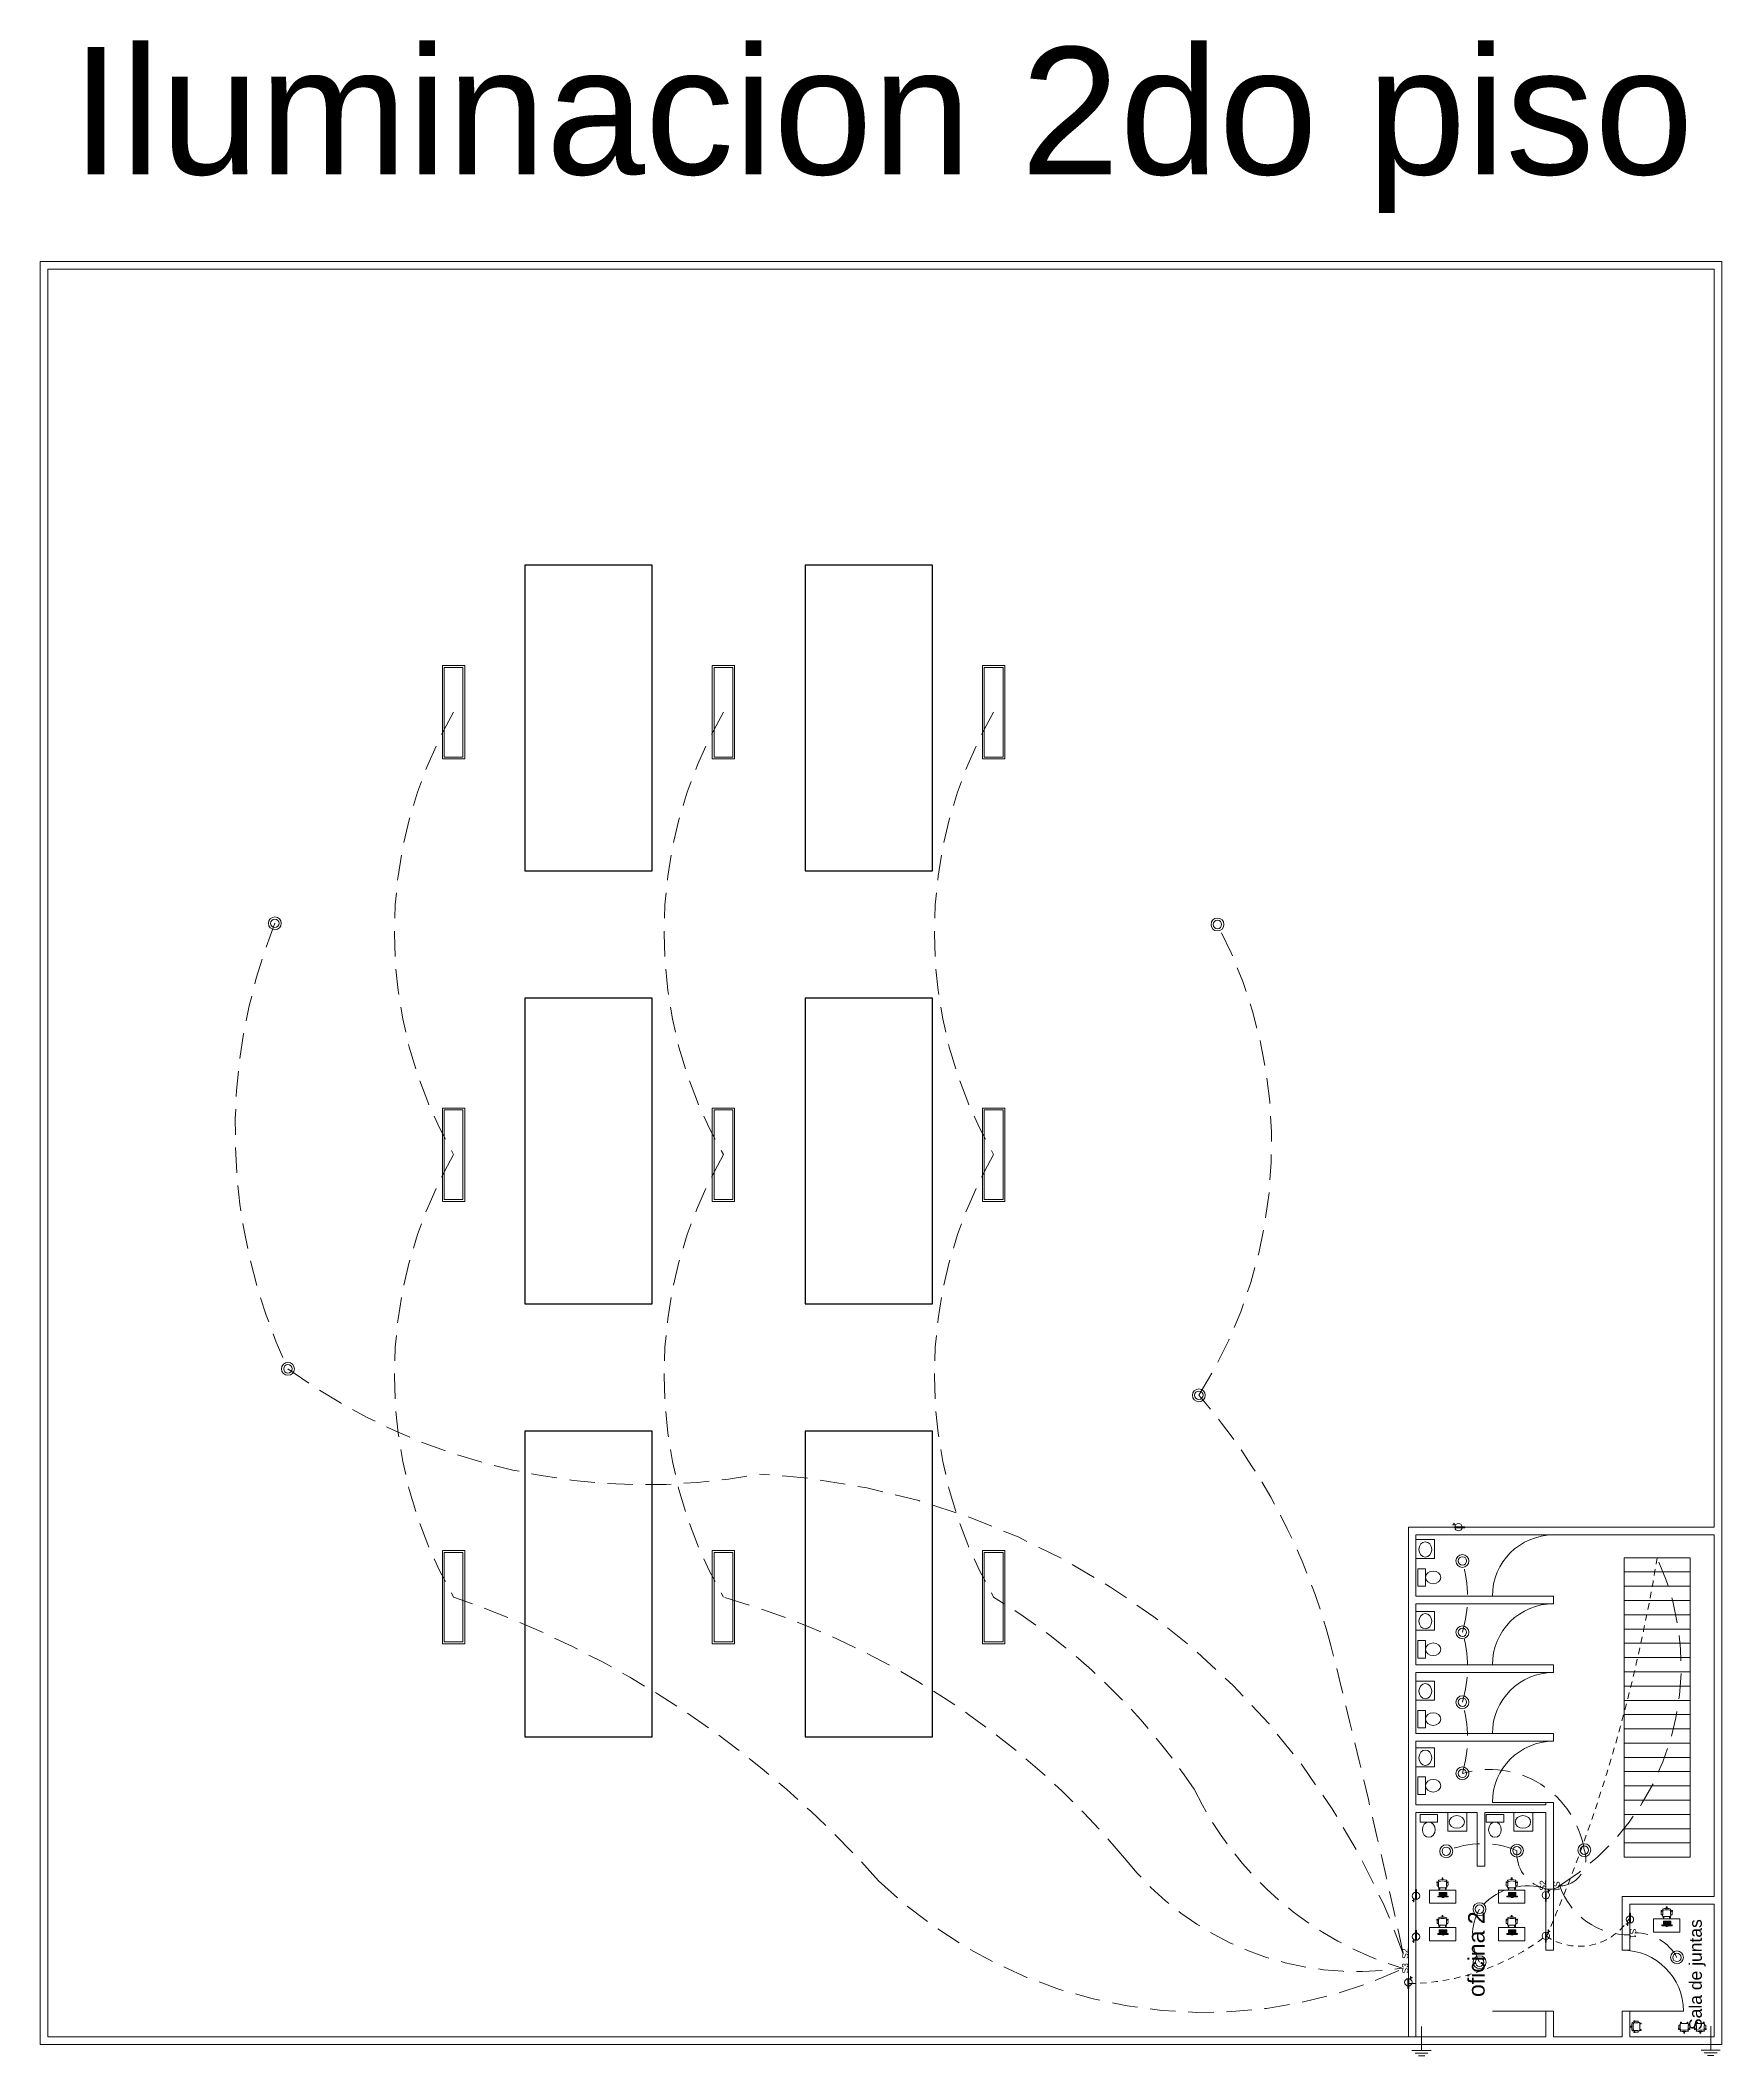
# Model space of a CAD drawing. Header units: millimetres. Extents: x -461 to 1315, y -154 to 152.
# Drawn here: x -460.81 to -427.81, y -154.19 to -114.62 of the extents above; entities that cross this region are included whole.
import ezdxf

# ---------------------------------------------------------------- set-up
doc = ezdxf.new("R2010")
doc.units = ezdxf.units.MM
doc.linetypes.add('DASHED', pattern=[0.75, 0.5, -0.25])
doc.linetypes.add('HIDDEN2', pattern=[0.1875, 0.125, -0.0625])
doc.layers.get('0').update_dxf_attribs({"lineweight": 13})
for name, color, linetype, lineweight in [('A-AREA', 7, 'Continuous', 5), ('A-DOOR', 251, 'Continuous', 13), ('A-FURN', 46, 'Continuous', 13), ('A-WALL', 253, 'Continuous', 15), ('C-SSWR', 3, 'Continuous', 13), ('E-CABL', 201, 'HIDDEN2', 13), ('E-CONT', 222, 'DASHED', 13), ('E-GRND', 5, 'Continuous', 13), ('E-LITE', 40, 'Continuous', 13), ('E-LTNG', 40, 'Continuous', 13), ('S-STRS', 4, 'Continuous', 13)]:
    doc.layers.add(name, color=color, linetype=linetype, lineweight=lineweight)
doc.layers.add('C-TRAL', color=212, linetype='Continuous')
doc.styles.get("Standard").update_dxf_attribs({"font": 'arial.ttf'})

msp = doc.modelspace()

# ---------------------------------------------------------------- texts
at = {"layer": 'A-AREA', "insert": (-460.196, -114.756), "char_height": 2.5, "attachment_point": 1}
msp.add_mtext_dynamic_manual_height_columns('\\pxt10;Iluminacion 2do piso', width=43.74055, gutter_width=12.5, heights=[0], dxfattribs=at)
at = {"layer": 'A-WALL', "attachment_point": 1, "rotation": 90}
for s, width, gutter_width, insert, char_height in [('oficina 2', 1.93173, 1.615, (-432.782, -153.034), 0.3231), ('Sala de juntas', 2.32677, 1.229, (-428.442, -153.682), 0.24578)]:
    msp.add_mtext_dynamic_manual_height_columns(s, width=width, gutter_width=gutter_width, heights=[0], dxfattribs=dict(at, insert=insert, char_height=char_height))

# ---------------------------------------------------------------- blocks, each defined once
blk = doc.blocks.new('RETIE-PANELLED18W')
at = {"lineweight": 5}
for radius in [28.2, 18.4]:
    blk.add_circle((1123.2, 1710.9), radius, dxfattribs=at)
blk = doc.blocks.new('RETIE-LUMINARIA30X120DE40W')
at = {"lineweight": 5}
for points in [[(1192.3, 1610.3), (1192.3, 1634.6), (1091, 1634.6), (1091, 1610.3)], [(1190.3, 1612.3), (1190.3, 1632.6), (1093, 1632.6), (1093, 1612.3)]]:
    blk.add_lwpolyline(points, close=True, dxfattribs=at)
blk = doc.blocks.new('RETIE-INTERRUPTORSENCILLO')
at = {"insert": (1124.1, 1538.8), "char_height": 18.61, "attachment_point": 1}
blk.add_mtext_dynamic_manual_height_columns('S2', width=368.964, gutter_width=93.1, heights=[0], dxfattribs=at)
blk = doc.blocks.new('RETIE-INTERRUPTORSENCILLOIND')
at = {"insert": (1125.5, 1500.3), "char_height": 2.5, "attachment_point": 1}
blk.add_mtext_dynamic_manual_height_columns('{\\H7.4448x;S1}', width=81.348, gutter_width=12.5, heights=[15.7], dxfattribs=at)
blk = doc.blocks.new('RETIE-INTERRUPTORTRIPLE')
at = {"insert": (1125.4, 1457.3), "char_height": 18.61, "attachment_point": 1}
blk.add_mtext_dynamic_manual_height_columns('S3', width=65.32, gutter_width=12.5, heights=[0], dxfattribs=at)
blk = doc.blocks.new('RETIE-Toma corriente monofásico')
h = blk.add_hatch(color=256)
h.dxf.hatch_style = 1
h.paths.add_polyline_path([(-177, 21), (-305, 21), (-305, 11), (-177, 11, -0.014858)])
h.paths.add_polyline_path([(176, 21), (-177, 21, 0.014858), (-177, 11), (177, 11)])
h.paths.add_polyline_path([(-178, -9), (-305, -9), (-305, -20), (-177, -20, -0.014847)])
h.paths.add_polyline_path([(177, -9), (-178, -9, 0.014847), (-177, -20), (177, -20)])
h = blk.add_hatch(color=256)
h.dxf.hatch_style = 1
h.paths.add_polyline_path([(155, -110), (155, -120), (286, -120), (286, -110)])
h.paths.add_polyline_path([(216, -190), (225, -190), (225, -120), (216, -120)])
for points in [[(176, 21), (-305, 21), (-305, 11), (177, 11)], [(177, -9), (-305, -9), (-305, -20), (177, -20)], [(155, -110), (286, -110), (286, -120), (155, -120)], [(216, -120), (225, -120), (225, -190), (216, -190)]]:
    blk.add_lwpolyline(points, close=True)
blk.add_circle((0, 0), 178)
blk = doc.blocks.new('*U159')
at = {"layer": 'E-LITE', "ltscale": 2}
for p, q in [((18607, 41656), (18607, 41674)), ((18608, 41656), (18608, 41674)), ((18612, 41673), (18625, 41668)), ((18621, 41700), (18664, 41686)), ((18622, 41669), (18622, 41663)), ((18644, 41681), (18653, 41684)), ((18679, 41663), (18680, 41692)), ((18904, 41906), (18904, 41868)), ((18933, 41906), (18933, 41868)), ((19158, 41663), (19157, 41691)), ((19217, 41700), (19173, 41686)), ((19194, 41681), (19184, 41684)), ((19226, 41673), (19212, 41668)), ((19215, 41669), (19215, 41663)), ((19230, 41656), (19230, 41674)), ((19231, 41656), (19231, 41674)), ((18655, 41451), (18613, 41451)), ((18668, 41407), (18670, 41456)), ((18721, 41339), (18726, 41347)), ((18723, 41347), (19115, 41347)), ((18744, 41323), (18762, 41347)), ((19094, 41323), (19076, 41347)), ((19117, 41339), (19111, 41347)), ((19169, 41407), (19167, 41456)), ((19225, 41451), (19183, 41451))]:
    blk.add_line(p, q, dxfattribs=at)
at = {"layer": 'E-LITE'}
for p, q in [((19260, 40835), (18629, 40835)), ((18629, 40835), (18629, 40805)), ((18644, 40790), (19245, 40790)), ((18762, 41053), (18780, 41053)), ((18805, 41053), (18805, 41038)), ((18805, 41013), (18805, 40997)), ((18805, 40992), (18805, 40977)), ((18805, 40971), (18805, 40955)), ((18805, 40934), (18805, 40918)), ((18825, 41053), (18825, 41038)), ((18825, 41033), (18825, 41017)), ((18825, 41013), (18825, 40997)), ((18825, 40992), (18825, 40977)), ((18825, 40971), (18825, 40955)), ((18825, 40934), (18825, 40918)), ((18845, 41053), (18845, 41038)), ((18845, 41013), (18845, 40997)), ((18845, 40992), (18845, 40977)), ((18845, 40971), (18845, 40955)), ((18845, 40934), (18845, 40918)), ((18873, 40781), (18873, 40790)), ((18876, 40934), (18876, 40918)), ((18887, 41054), (18905, 41054)), ((18896, 40934), (18896, 40918)), ((18905, 41054), (18905, 41038)), ((18905, 41054), (18905, 41038)), ((18905, 40992), (18905, 40977)), ((18905, 40971), (18905, 40955)), ((18917, 40934), (18917, 40918)), ((18925, 41054), (18925, 41038)), ((18925, 41035), (18925, 41019)), ((18925, 41013), (18925, 40997)), ((18925, 40992), (18925, 40977)), ((18925, 40971), (18925, 40955)), ((18937, 40934), (18937, 40918)), ((18945, 41054), (18945, 41038)), ((18945, 41035), (18945, 41019)), ((18945, 41013), (18945, 40997)), ((18945, 40992), (18945, 40977)), ((18945, 40971), (18945, 40955)), ((18965, 41035), (18965, 41019)), ((18965, 41013), (18965, 40997)), ((18965, 40992), (18965, 40977)), ((18965, 40971), (18965, 40955)), ((18967, 40934), (18967, 40918)), ((18968, 41054), (18985, 41054)), ((18985, 41038), (18968, 41038)), ((18985, 41035), (18985, 41019)), ((18985, 41013), (18985, 40997)), ((18985, 40992), (18985, 40977)), ((18985, 40971), (18985, 40955)), ((18987, 40934), (18987, 40918)), ((18988, 41054), (19006, 41054)), ((19006, 41038), (18988, 41038)), ((19006, 41035), (19006, 41019)), ((19006, 41013), (19006, 40997)), ((19006, 40992), (19006, 40977)), ((19006, 40971), (19006, 40955)), ((19007, 40934), (19007, 40918)), ((19008, 41054), (19026, 41054)), ((19026, 41038), (19008, 41038)), ((19015, 40782), (19015, 40790)), ((19026, 41035), (19026, 41019)), ((19026, 41013), (19026, 40997)), ((19026, 40992), (19026, 40977)), ((19026, 40971), (19026, 40955)), ((19028, 40934), (19028, 40918)), ((19046, 41035), (19046, 41019)), ((19046, 41013), (19046, 40997)), ((19046, 40992), (19046, 40977)), ((19046, 40971), (19046, 40955)), ((19058, 40934), (19058, 40918)), ((19066, 41054), (19066, 41038)), ((19066, 41035), (19066, 41019)), ((19066, 41013), (19066, 40997)), ((19066, 40992), (19066, 40977)), ((19066, 40971), (19066, 40955)), ((19078, 40934), (19078, 40918)), ((19087, 41054), (19087, 41038)), ((19087, 41035), (19087, 41019)), ((19087, 41013), (19087, 40997)), ((19087, 40992), (19087, 40977)), ((19087, 40971), (19087, 40955)), ((19098, 40934), (19098, 40918)), ((19107, 41054), (19107, 41038)), ((19107, 41035), (19107, 41019)), ((19107, 41013), (19107, 40997)), ((19107, 40992), (19107, 40977)), ((19107, 40971), (19107, 40955)), ((19118, 40934), (19118, 40918)), ((19127, 41013), (19127, 40997)), ((19127, 40992), (19127, 40977)), ((19127, 40971), (19127, 40955))]:
    blk.add_line(p, q, dxfattribs=at)
at = {"layer": 'E-LITE', "ltscale": 2}
for points in [[(18589, 41676), (18589, 41645), (18588, 41644), (18578, 41644), (18575, 41648), (18575, 41700), (18578, 41704), (18583, 41704)], [(18595, 41645), (18590, 41645), (18590, 41675)], [(18614, 41704), (18618, 41704), (18622, 41700), (18622, 41699)], [(18904, 41877), (18899, 41877), (18895, 41880), (18895, 41933), (18899, 41937), (18903, 41937)], [(18933, 41877), (18939, 41877), (18942, 41880), (18942, 41933), (18939, 41937), (18934, 41937)], [(19224, 41704), (19219, 41704), (19215, 41700), (19215, 41699)], [(19248, 41675), (19248, 41645), (19243, 41645)], [(19255, 41704), (19259, 41704), (19263, 41700), (19263, 41647), (19259, 41644), (19250, 41644), (19249, 41645), (19249, 41675)], [(18712, 41299), (18712, 41269), (18711, 41267), (18701, 41267), (18697, 41271), (18697, 41324), (18701, 41327), (18706, 41327)], [(18729, 41298), (18729, 41269), (18713, 41269), (18713, 41298)], [(18745, 41324), (18745, 41271), (18741, 41267), (18731, 41267), (18730, 41269), (18730, 41299)], [(19093, 41324), (19093, 41271), (19096, 41267), (19106, 41267), (19107, 41268), (19107, 41299)], [(19125, 41298), (19125, 41268), (19108, 41268), (19108, 41298)], [(19132, 41327), (19137, 41327), (19140, 41324), (19140, 41271), (19137, 41267), (19127, 41267), (19126, 41268), (19126, 41299)]]:
    blk.add_lwpolyline(points, dxfattribs=at)
at = {"layer": 'E-LITE'}
for points in [[(18667, 41668), (18609, 41656)], [(18945, 41842), (18941, 41868), (18897, 41868), (18893, 41842)], [(19171, 41668), (19229, 41656)], [(18629, 40805), (18629, 40835)], [(19245, 40790), (18644, 40790)], [(18780, 41038), (18780, 41053), (18742, 41053), (18742, 41038), (18780, 41038), (18762, 41038)], [(18855, 41038), (18855, 41054), (18884, 41054), (18884, 41038), (18855, 41038)], [(19028, 41054), (19046, 41054), (19046, 41038), (19046, 41054), (18948, 41054), (18948, 41038), (19046, 41038), (19028, 41038)], [(19127, 41054), (19109, 41054), (19109, 41038), (19127, 41038)], [(19109, 41054), (19147, 41054), (19147, 41038), (19109, 41038)], [(19127, 41035), (19109, 41035), (19109, 41019), (19127, 41019)], [(19109, 41035), (19147, 41035), (19147, 41019), (19109, 41019)], [(19260, 40835), (19260, 40805)]]:
    blk.add_lwpolyline(points, dxfattribs=at)
for points in [[(19719, 41205), (19719, 40405), (18119, 40405), (18119, 41205)], [(18629, 40835), (19260, 40835), (19260, 40845), (18629, 40845)], [(18722, 41053), (18722, 41038), (18740, 41038), (18740, 41053)], [(18722, 41035), (18722, 41019), (18740, 41019), (18740, 41035)], [(18722, 41013), (18722, 40997), (18740, 40997), (18740, 41013)], [(18722, 40992), (18722, 40977), (18740, 40977), (18740, 40992)], [(18742, 41035), (18742, 41019), (18760, 41019), (18760, 41035)], [(18742, 41013), (18742, 40997), (18760, 40997), (18760, 41013)], [(18742, 40992), (18742, 40977), (18760, 40977), (18760, 40992)], [(18762, 41035), (18762, 41019), (18780, 41019), (18780, 41035)], [(18762, 41013), (18762, 40997), (18780, 40997), (18780, 41013)], [(18762, 40992), (18762, 40977), (18780, 40977), (18780, 40992)], [(18787, 41053), (18787, 41038), (18805, 41038), (18805, 41053)], [(18787, 41013), (18787, 40997), (18805, 40997), (18805, 41013)], [(18787, 40992), (18787, 40977), (18805, 40977), (18805, 40992)], [(18787, 40971), (18787, 40955), (18805, 40955), (18805, 40971)], [(18787, 40934), (18787, 40918), (18805, 40918), (18805, 40934)], [(18807, 41053), (18807, 41038), (18825, 41038), (18825, 41053)], [(18807, 41033), (18807, 41017), (18825, 41017), (18825, 41033)], [(18807, 41013), (18807, 40997), (18825, 40997), (18825, 41013)], [(18807, 40992), (18807, 40977), (18825, 40977), (18825, 40992)], [(18807, 40971), (18807, 40955), (18825, 40955), (18825, 40971)], [(18807, 40934), (18807, 40918), (18825, 40918), (18825, 40934)], [(18828, 41053), (18828, 41038), (18845, 41038), (18845, 41053)], [(18828, 41013), (18828, 40997), (18845, 40997), (18845, 41013)], [(18828, 40992), (18828, 40977), (18845, 40977), (18845, 40992)], [(18828, 40971), (18828, 40955), (18845, 40955), (18845, 40971)], [(18828, 40934), (18828, 40918), (18845, 40918), (18845, 40934)], [(18905, 41035), (18905, 41019), (18855, 41019), (18855, 41035)], [(18855, 40998), (18855, 41013), (18892, 41013), (18892, 40998)], [(18855, 40977), (18855, 40993), (18881, 40993), (18881, 40977)], [(18884, 40955), (18855, 40955), (18855, 40971), (18884, 40971)], [(18858, 40934), (18858, 40918), (18876, 40918), (18876, 40934)], [(18879, 40934), (18879, 40918), (18896, 40918), (18896, 40934)], [(18887, 41054), (18887, 41038), (18905, 41038), (18905, 41054)], [(18887, 40992), (18887, 40977), (18905, 40977), (18905, 40992)], [(18887, 40971), (18887, 40955), (18905, 40955), (18905, 40971)], [(18899, 40934), (18899, 40918), (18917, 40918), (18917, 40934)], [(18900, 40790), (18988, 40790), (18988, 40763), (18900, 40763)], [(18907, 41054), (18907, 41038), (18925, 41038), (18925, 41054)], [(18907, 41035), (18907, 41019), (18925, 41019), (18925, 41035)], [(18907, 41013), (18907, 40997), (18925, 40997), (18925, 41013)], [(18907, 40992), (18907, 40977), (18925, 40977), (18925, 40992)], [(18907, 40971), (18907, 40955), (18925, 40955), (18925, 40971)], [(18919, 40934), (18919, 40918), (18937, 40918), (18937, 40934)], [(18927, 41054), (18927, 41038), (18945, 41038), (18945, 41054)], [(18927, 41035), (18927, 41019), (18945, 41019), (18945, 41035)], [(18927, 41013), (18927, 40997), (18945, 40997), (18945, 41013)], [(18927, 40992), (18927, 40977), (18945, 40977), (18945, 40992)], [(18927, 40971), (18927, 40955), (18945, 40955), (18945, 40971)], [(18948, 41035), (18948, 41019), (18965, 41019), (18965, 41035)], [(18948, 41013), (18948, 40997), (18965, 40997), (18965, 41013)], [(18948, 40992), (18948, 40977), (18965, 40977), (18965, 40992)], [(18948, 40971), (18948, 40955), (18965, 40955), (18965, 40971)], [(18949, 40934), (18949, 40918), (18967, 40918), (18967, 40934)], [(18968, 41035), (18968, 41019), (18985, 41019), (18985, 41035)], [(18968, 41013), (18968, 40997), (18985, 40997), (18985, 41013)], [(18968, 40992), (18968, 40977), (18985, 40977), (18985, 40992)], [(18968, 40971), (18968, 40955), (18985, 40955), (18985, 40971)], [(18970, 40934), (18970, 40918), (18987, 40918), (18987, 40934)], [(18988, 41035), (18988, 41019), (19006, 41019), (19006, 41035)], [(18988, 41013), (18988, 40997), (19006, 40997), (19006, 41013)], [(18988, 40992), (18988, 40977), (19006, 40977), (19006, 40992)], [(18988, 40971), (18988, 40955), (19006, 40955), (19006, 40971)], [(18990, 40934), (18990, 40918), (19007, 40918), (19007, 40934)], [(19008, 41035), (19008, 41019), (19026, 41019), (19026, 41035)], [(19008, 41013), (19008, 40997), (19026, 40997), (19026, 41013)], [(19008, 40992), (19008, 40977), (19026, 40977), (19026, 40992)], [(19008, 40971), (19008, 40955), (19026, 40955), (19026, 40971)], [(19010, 40934), (19010, 40918), (19028, 40918), (19028, 40934)], [(19028, 41035), (19028, 41019), (19046, 41019), (19046, 41035)], [(19028, 41013), (19028, 40997), (19046, 40997), (19046, 41013)], [(19028, 40992), (19028, 40977), (19046, 40977), (19046, 40992)], [(19028, 40971), (19028, 40955), (19046, 40955), (19046, 40971)], [(19040, 40934), (19040, 40918), (19058, 40918), (19058, 40934)], [(19049, 41054), (19049, 41038), (19066, 41038), (19066, 41054)], [(19049, 41035), (19049, 41019), (19066, 41019), (19066, 41035)], [(19049, 41013), (19049, 40997), (19066, 40997), (19066, 41013)], [(19049, 40992), (19049, 40977), (19066, 40977), (19066, 40992)], [(19049, 40971), (19049, 40955), (19066, 40955), (19066, 40971)], [(19060, 40934), (19060, 40918), (19078, 40918), (19078, 40934)], [(19069, 41054), (19069, 41038), (19087, 41038), (19087, 41054)], [(19069, 41035), (19069, 41019), (19087, 41019), (19087, 41035)], [(19069, 41013), (19069, 40997), (19087, 40997), (19087, 41013)], [(19069, 40992), (19069, 40977), (19087, 40977), (19087, 40992)], [(19069, 40971), (19069, 40955), (19087, 40955), (19087, 40971)], [(19080, 40934), (19080, 40918), (19098, 40918), (19098, 40934)], [(19089, 41054), (19089, 41038), (19107, 41038), (19107, 41054)], [(19089, 41035), (19089, 41019), (19107, 41019), (19107, 41035)], [(19089, 41013), (19089, 40997), (19107, 40997), (19107, 41013)], [(19089, 40992), (19089, 40977), (19107, 40977), (19107, 40992)], [(19089, 40971), (19089, 40955), (19107, 40955), (19107, 40971)], [(19101, 40934), (19101, 40918), (19118, 40918), (19118, 40934)], [(19109, 41013), (19109, 40997), (19127, 40997), (19127, 41013)], [(19109, 40992), (19109, 40977), (19127, 40977), (19127, 40992)], [(19109, 40971), (19109, 40955), (19127, 40955), (19127, 40971)], [(19130, 41013), (19130, 40997), (19147, 40997), (19147, 41013)], [(19130, 40992), (19130, 40977), (19147, 40977), (19147, 40992)], [(19130, 40971), (19130, 40955), (19147, 40955), (19147, 40971)], [(19130, 40934), (19130, 40918), (19147, 40918), (19147, 40934)]]:
    blk.add_lwpolyline(points, close=True, dxfattribs=at)
blk.add_lwpolyline([(19171, 41050, 0.4142136), (19156, 41065), (18736, 41065, 0.4142136), (18721, 41050), (18721, 40920, 0.4142136), (18736, 40905), (19156, 40905, 0.4142136), (19171, 40920)], format="xyb", close=True, dxfattribs=at)
blk.add_lwpolyline([(19245, 40790, 0.4142136), (19260, 40805), (19260, 40835)], format="xyb", dxfattribs=at)
for centre in [(18731, 40927), (18751, 40927), (18771, 40927)]:
    blk.add_circle(centre, 2.59, dxfattribs=at)
at = {"layer": 'E-LITE', "ltscale": 2}
for centre, radius, start, end in [((18598, 41692), 19.1, 40.52447, 283.45948), ((19430, 41541), 843, 173.3476, 184.90474), ((18610, 41471), 20.1, 185.03654, 276.00474), ((18613, 41637), 19.6, 101.38427, 176.06746), ((18606, 41654), 20, 72.20154, 98.70741), ((18627, 41719), 20, 225.27654, 251.78243), ((18651, 41650), 31.9, 103.75015, 164.57903), ((18709, 41457), 234, 97.11894, 103.75015), ((18657, 41473), 22.2, 265.04182, 0.93164), ((18675, 41793), 11.1, 111.0959, 214.61874), ((18677, 41787), 11.1, 111.0959, 181.3726), ((18918, 41944), 297, 212.04452, 226.75437), ((18669, 41656), 12.1, 357.63877, 99.61074), ((18919, 41041), 801, 71.98827, 107.99568), ((18919, 41041), 794, 71.98827, 107.99568), ((24194, 41493), 5515, 178.31383, 180.20718), ((18740, 41689), 59.8, 126.26397, 177.38921), ((18725, 41739), 15.3, 226.96029, 245.59581), ((18919, 41061), 693, 73.19676, 106.78717), ((18919, 41925), 19.1, 328.52447, 211.45948), ((18884, 41906), 20, 0.20154, 26.70741), ((18953, 41906), 20, 153.27654, 179.78243), ((19113, 41739), 15.3, 294.38816, 313.02366), ((18920, 41944), 297, 313.22957, 327.93944), ((19098, 41689), 59.8, 2.59474, 54.06118), ((19169, 41656), 12.1, 80.3732, 182.3452), ((13644, 41495), 5515, 359.77676, 1.67011), ((19129, 41457), 234, 76.23381, 82.86501), ((19181, 41473), 22.2, 179.05231, 274.94213), ((19160, 41787), 11.1, 358.6113, 68.88805), ((19162, 41793), 11.1, 325.36516, 68.88805), ((19186, 41650), 31.9, 15.40493, 76.23381), ((19211, 41719), 20, 288.20154, 314.70741), ((19239, 41692), 19.1, 256.52446, 139.45948), ((19227, 41471), 20.1, 263.97921, 354.94741), ((19232, 41654), 20, 81.27654, 107.78241), ((19225, 41637), 19.6, 3.91648, 78.59968), ((18408, 41541), 843, 355.07922, 6.63635), ((18725, 41404), 57, 177.57291, 267.81851), ((18721, 41316), 19.1, 112.52447, 355.45949), ((18704, 41351), 20, 297.27654, 323.78241), ((18760, 41311), 20, 144.20154, 170.7074), ((19078, 41311), 20, 9.27654, 35.78241), ((19117, 41316), 19.1, 184.52446, 67.45949), ((19112, 41404), 57, 272.16543, 2.41103), ((19133, 41351), 20, 216.20154, 242.7074)]:
    blk.add_arc(centre, radius, start, end, dxfattribs=at)
at = {"layer": 'E-LITE'}
blk.add_arc((18644, 40805), 15, 180, 270, dxfattribs=at)
blk.add_ellipse((18944, 40781), major_axis=(-70.7, -0.3), ratio=0.422033, start_param=6.2799588, end_param=9.4843481, dxfattribs=at)
blk = doc.blocks.new('*U160')
at = {"layer": 'E-LITE', "ltscale": 2}
for p, q in [((18607, 41656), (18607, 41674)), ((18608, 41656), (18608, 41674)), ((18612, 41673), (18625, 41668)), ((18621, 41700), (18664, 41686)), ((18622, 41669), (18622, 41663)), ((18644, 41681), (18653, 41684)), ((18679, 41663), (18680, 41692)), ((18904, 41906), (18904, 41868)), ((18933, 41906), (18933, 41868)), ((19158, 41663), (19157, 41691)), ((19217, 41700), (19173, 41686)), ((19194, 41681), (19184, 41684)), ((19226, 41673), (19212, 41668)), ((19215, 41669), (19215, 41663)), ((19230, 41656), (19230, 41674)), ((19231, 41656), (19231, 41674)), ((18655, 41451), (18613, 41451)), ((18668, 41407), (18670, 41456)), ((18721, 41339), (18726, 41347)), ((18723, 41347), (19115, 41347)), ((18744, 41323), (18762, 41347)), ((19094, 41323), (19076, 41347)), ((19117, 41339), (19111, 41347)), ((19169, 41407), (19167, 41456)), ((19225, 41451), (19183, 41451))]:
    blk.add_line(p, q, dxfattribs=at)
at = {"layer": 'E-LITE'}
for p, q in [((19260, 40835), (18629, 40835)), ((18629, 40835), (18629, 40805)), ((18644, 40790), (19245, 40790)), ((18762, 41053), (18780, 41053)), ((18805, 41053), (18805, 41038)), ((18805, 41013), (18805, 40997)), ((18805, 40992), (18805, 40977)), ((18805, 40971), (18805, 40955)), ((18805, 40934), (18805, 40918)), ((18825, 41053), (18825, 41038)), ((18825, 41033), (18825, 41017)), ((18825, 41013), (18825, 40997)), ((18825, 40992), (18825, 40977)), ((18825, 40971), (18825, 40955)), ((18825, 40934), (18825, 40918)), ((18845, 41053), (18845, 41038)), ((18845, 41013), (18845, 40997)), ((18845, 40992), (18845, 40977)), ((18845, 40971), (18845, 40955)), ((18845, 40934), (18845, 40918)), ((18873, 40781), (18873, 40790)), ((18876, 40934), (18876, 40918)), ((18887, 41054), (18905, 41054)), ((18896, 40934), (18896, 40918)), ((18905, 41054), (18905, 41038)), ((18905, 41054), (18905, 41038)), ((18905, 40992), (18905, 40977)), ((18905, 40971), (18905, 40955)), ((18917, 40934), (18917, 40918)), ((18925, 41054), (18925, 41038)), ((18925, 41035), (18925, 41019)), ((18925, 41013), (18925, 40997)), ((18925, 40992), (18925, 40977)), ((18925, 40971), (18925, 40955)), ((18937, 40934), (18937, 40918)), ((18945, 41054), (18945, 41038)), ((18945, 41035), (18945, 41019)), ((18945, 41013), (18945, 40997)), ((18945, 40992), (18945, 40977)), ((18945, 40971), (18945, 40955)), ((18965, 41035), (18965, 41019)), ((18965, 41013), (18965, 40997)), ((18965, 40992), (18965, 40977)), ((18965, 40971), (18965, 40955)), ((18967, 40934), (18967, 40918)), ((18968, 41054), (18985, 41054)), ((18985, 41038), (18968, 41038)), ((18985, 41035), (18985, 41019)), ((18985, 41013), (18985, 40997)), ((18985, 40992), (18985, 40977)), ((18985, 40971), (18985, 40955)), ((18987, 40934), (18987, 40918)), ((18988, 41054), (19006, 41054)), ((19006, 41038), (18988, 41038)), ((19006, 41035), (19006, 41019)), ((19006, 41013), (19006, 40997)), ((19006, 40992), (19006, 40977)), ((19006, 40971), (19006, 40955)), ((19007, 40934), (19007, 40918)), ((19008, 41054), (19026, 41054)), ((19026, 41038), (19008, 41038)), ((19015, 40782), (19015, 40790)), ((19026, 41035), (19026, 41019)), ((19026, 41013), (19026, 40997)), ((19026, 40992), (19026, 40977)), ((19026, 40971), (19026, 40955)), ((19028, 40934), (19028, 40918)), ((19046, 41035), (19046, 41019)), ((19046, 41013), (19046, 40997)), ((19046, 40992), (19046, 40977)), ((19046, 40971), (19046, 40955)), ((19058, 40934), (19058, 40918)), ((19066, 41054), (19066, 41038)), ((19066, 41035), (19066, 41019)), ((19066, 41013), (19066, 40997)), ((19066, 40992), (19066, 40977)), ((19066, 40971), (19066, 40955)), ((19078, 40934), (19078, 40918)), ((19087, 41054), (19087, 41038)), ((19087, 41035), (19087, 41019)), ((19087, 41013), (19087, 40997)), ((19087, 40992), (19087, 40977)), ((19087, 40971), (19087, 40955)), ((19098, 40934), (19098, 40918)), ((19107, 41054), (19107, 41038)), ((19107, 41035), (19107, 41019)), ((19107, 41013), (19107, 40997)), ((19107, 40992), (19107, 40977)), ((19107, 40971), (19107, 40955)), ((19118, 40934), (19118, 40918)), ((19127, 41013), (19127, 40997)), ((19127, 40992), (19127, 40977)), ((19127, 40971), (19127, 40955))]:
    blk.add_line(p, q, dxfattribs=at)
at = {"layer": 'E-LITE', "ltscale": 2}
for points in [[(18589, 41676), (18589, 41645), (18588, 41644), (18578, 41644), (18575, 41648), (18575, 41700), (18578, 41704), (18583, 41704)], [(18595, 41645), (18590, 41645), (18590, 41675)], [(18614, 41704), (18618, 41704), (18622, 41700), (18622, 41699)], [(18904, 41877), (18899, 41877), (18895, 41880), (18895, 41933), (18899, 41937), (18903, 41937)], [(18933, 41877), (18939, 41877), (18942, 41880), (18942, 41933), (18939, 41937), (18934, 41937)], [(19224, 41704), (19219, 41704), (19215, 41700), (19215, 41699)], [(19248, 41675), (19248, 41645), (19243, 41645)], [(19255, 41704), (19259, 41704), (19263, 41700), (19263, 41647), (19259, 41644), (19250, 41644), (19249, 41645), (19249, 41675)], [(18712, 41299), (18712, 41269), (18711, 41267), (18701, 41267), (18697, 41271), (18697, 41324), (18701, 41327), (18706, 41327)], [(18729, 41298), (18729, 41269), (18713, 41269), (18713, 41298)], [(18745, 41324), (18745, 41271), (18741, 41267), (18731, 41267), (18730, 41269), (18730, 41299)], [(19093, 41324), (19093, 41271), (19096, 41267), (19106, 41267), (19107, 41268), (19107, 41299)], [(19125, 41298), (19125, 41268), (19108, 41268), (19108, 41298)], [(19132, 41327), (19137, 41327), (19140, 41324), (19140, 41271), (19137, 41267), (19127, 41267), (19126, 41268), (19126, 41299)]]:
    blk.add_lwpolyline(points, dxfattribs=at)
at = {"layer": 'E-LITE'}
for points in [[(18667, 41668), (18609, 41656)], [(18945, 41842), (18941, 41868), (18897, 41868), (18893, 41842)], [(19171, 41668), (19229, 41656)], [(18629, 40805), (18629, 40835)], [(19245, 40790), (18644, 40790)], [(18780, 41038), (18780, 41053), (18742, 41053), (18742, 41038), (18780, 41038), (18762, 41038)], [(18855, 41038), (18855, 41054), (18884, 41054), (18884, 41038), (18855, 41038)], [(19028, 41054), (19046, 41054), (19046, 41038), (19046, 41054), (18948, 41054), (18948, 41038), (19046, 41038), (19028, 41038)], [(19127, 41054), (19109, 41054), (19109, 41038), (19127, 41038)], [(19109, 41054), (19147, 41054), (19147, 41038), (19109, 41038)], [(19127, 41035), (19109, 41035), (19109, 41019), (19127, 41019)], [(19109, 41035), (19147, 41035), (19147, 41019), (19109, 41019)], [(19260, 40835), (19260, 40805)]]:
    blk.add_lwpolyline(points, dxfattribs=at)
for points in [[(19719, 41205), (19719, 40405), (18119, 40405), (18119, 41205)], [(18629, 40835), (19260, 40835), (19260, 40845), (18629, 40845)], [(18722, 41053), (18722, 41038), (18740, 41038), (18740, 41053)], [(18722, 41035), (18722, 41019), (18740, 41019), (18740, 41035)], [(18722, 41013), (18722, 40997), (18740, 40997), (18740, 41013)], [(18722, 40992), (18722, 40977), (18740, 40977), (18740, 40992)], [(18742, 41035), (18742, 41019), (18760, 41019), (18760, 41035)], [(18742, 41013), (18742, 40997), (18760, 40997), (18760, 41013)], [(18742, 40992), (18742, 40977), (18760, 40977), (18760, 40992)], [(18762, 41035), (18762, 41019), (18780, 41019), (18780, 41035)], [(18762, 41013), (18762, 40997), (18780, 40997), (18780, 41013)], [(18762, 40992), (18762, 40977), (18780, 40977), (18780, 40992)], [(18787, 41053), (18787, 41038), (18805, 41038), (18805, 41053)], [(18787, 41013), (18787, 40997), (18805, 40997), (18805, 41013)], [(18787, 40992), (18787, 40977), (18805, 40977), (18805, 40992)], [(18787, 40971), (18787, 40955), (18805, 40955), (18805, 40971)], [(18787, 40934), (18787, 40918), (18805, 40918), (18805, 40934)], [(18807, 41053), (18807, 41038), (18825, 41038), (18825, 41053)], [(18807, 41033), (18807, 41017), (18825, 41017), (18825, 41033)], [(18807, 41013), (18807, 40997), (18825, 40997), (18825, 41013)], [(18807, 40992), (18807, 40977), (18825, 40977), (18825, 40992)], [(18807, 40971), (18807, 40955), (18825, 40955), (18825, 40971)], [(18807, 40934), (18807, 40918), (18825, 40918), (18825, 40934)], [(18828, 41053), (18828, 41038), (18845, 41038), (18845, 41053)], [(18828, 41013), (18828, 40997), (18845, 40997), (18845, 41013)], [(18828, 40992), (18828, 40977), (18845, 40977), (18845, 40992)], [(18828, 40971), (18828, 40955), (18845, 40955), (18845, 40971)], [(18828, 40934), (18828, 40918), (18845, 40918), (18845, 40934)], [(18905, 41035), (18905, 41019), (18855, 41019), (18855, 41035)], [(18855, 40998), (18855, 41013), (18892, 41013), (18892, 40998)], [(18855, 40977), (18855, 40993), (18881, 40993), (18881, 40977)], [(18884, 40955), (18855, 40955), (18855, 40971), (18884, 40971)], [(18858, 40934), (18858, 40918), (18876, 40918), (18876, 40934)], [(18879, 40934), (18879, 40918), (18896, 40918), (18896, 40934)], [(18887, 41054), (18887, 41038), (18905, 41038), (18905, 41054)], [(18887, 40992), (18887, 40977), (18905, 40977), (18905, 40992)], [(18887, 40971), (18887, 40955), (18905, 40955), (18905, 40971)], [(18899, 40934), (18899, 40918), (18917, 40918), (18917, 40934)], [(18900, 40790), (18988, 40790), (18988, 40763), (18900, 40763)], [(18907, 41054), (18907, 41038), (18925, 41038), (18925, 41054)], [(18907, 41035), (18907, 41019), (18925, 41019), (18925, 41035)], [(18907, 41013), (18907, 40997), (18925, 40997), (18925, 41013)], [(18907, 40992), (18907, 40977), (18925, 40977), (18925, 40992)], [(18907, 40971), (18907, 40955), (18925, 40955), (18925, 40971)], [(18919, 40934), (18919, 40918), (18937, 40918), (18937, 40934)], [(18927, 41054), (18927, 41038), (18945, 41038), (18945, 41054)], [(18927, 41035), (18927, 41019), (18945, 41019), (18945, 41035)], [(18927, 41013), (18927, 40997), (18945, 40997), (18945, 41013)], [(18927, 40992), (18927, 40977), (18945, 40977), (18945, 40992)], [(18927, 40971), (18927, 40955), (18945, 40955), (18945, 40971)], [(18948, 41035), (18948, 41019), (18965, 41019), (18965, 41035)], [(18948, 41013), (18948, 40997), (18965, 40997), (18965, 41013)], [(18948, 40992), (18948, 40977), (18965, 40977), (18965, 40992)], [(18948, 40971), (18948, 40955), (18965, 40955), (18965, 40971)], [(18949, 40934), (18949, 40918), (18967, 40918), (18967, 40934)], [(18968, 41035), (18968, 41019), (18985, 41019), (18985, 41035)], [(18968, 41013), (18968, 40997), (18985, 40997), (18985, 41013)], [(18968, 40992), (18968, 40977), (18985, 40977), (18985, 40992)], [(18968, 40971), (18968, 40955), (18985, 40955), (18985, 40971)], [(18970, 40934), (18970, 40918), (18987, 40918), (18987, 40934)], [(18988, 41035), (18988, 41019), (19006, 41019), (19006, 41035)], [(18988, 41013), (18988, 40997), (19006, 40997), (19006, 41013)], [(18988, 40992), (18988, 40977), (19006, 40977), (19006, 40992)], [(18988, 40971), (18988, 40955), (19006, 40955), (19006, 40971)], [(18990, 40934), (18990, 40918), (19007, 40918), (19007, 40934)], [(19008, 41035), (19008, 41019), (19026, 41019), (19026, 41035)], [(19008, 41013), (19008, 40997), (19026, 40997), (19026, 41013)], [(19008, 40992), (19008, 40977), (19026, 40977), (19026, 40992)], [(19008, 40971), (19008, 40955), (19026, 40955), (19026, 40971)], [(19010, 40934), (19010, 40918), (19028, 40918), (19028, 40934)], [(19028, 41035), (19028, 41019), (19046, 41019), (19046, 41035)], [(19028, 41013), (19028, 40997), (19046, 40997), (19046, 41013)], [(19028, 40992), (19028, 40977), (19046, 40977), (19046, 40992)], [(19028, 40971), (19028, 40955), (19046, 40955), (19046, 40971)], [(19040, 40934), (19040, 40918), (19058, 40918), (19058, 40934)], [(19049, 41054), (19049, 41038), (19066, 41038), (19066, 41054)], [(19049, 41035), (19049, 41019), (19066, 41019), (19066, 41035)], [(19049, 41013), (19049, 40997), (19066, 40997), (19066, 41013)], [(19049, 40992), (19049, 40977), (19066, 40977), (19066, 40992)], [(19049, 40971), (19049, 40955), (19066, 40955), (19066, 40971)], [(19060, 40934), (19060, 40918), (19078, 40918), (19078, 40934)], [(19069, 41054), (19069, 41038), (19087, 41038), (19087, 41054)], [(19069, 41035), (19069, 41019), (19087, 41019), (19087, 41035)], [(19069, 41013), (19069, 40997), (19087, 40997), (19087, 41013)], [(19069, 40992), (19069, 40977), (19087, 40977), (19087, 40992)], [(19069, 40971), (19069, 40955), (19087, 40955), (19087, 40971)], [(19080, 40934), (19080, 40918), (19098, 40918), (19098, 40934)], [(19089, 41054), (19089, 41038), (19107, 41038), (19107, 41054)], [(19089, 41035), (19089, 41019), (19107, 41019), (19107, 41035)], [(19089, 41013), (19089, 40997), (19107, 40997), (19107, 41013)], [(19089, 40992), (19089, 40977), (19107, 40977), (19107, 40992)], [(19089, 40971), (19089, 40955), (19107, 40955), (19107, 40971)], [(19101, 40934), (19101, 40918), (19118, 40918), (19118, 40934)], [(19109, 41013), (19109, 40997), (19127, 40997), (19127, 41013)], [(19109, 40992), (19109, 40977), (19127, 40977), (19127, 40992)], [(19109, 40971), (19109, 40955), (19127, 40955), (19127, 40971)], [(19130, 41013), (19130, 40997), (19147, 40997), (19147, 41013)], [(19130, 40992), (19130, 40977), (19147, 40977), (19147, 40992)], [(19130, 40971), (19130, 40955), (19147, 40955), (19147, 40971)], [(19130, 40934), (19130, 40918), (19147, 40918), (19147, 40934)]]:
    blk.add_lwpolyline(points, close=True, dxfattribs=at)
blk.add_lwpolyline([(19171, 41050, 0.4142136), (19156, 41065), (18736, 41065, 0.4142136), (18721, 41050), (18721, 40920, 0.4142136), (18736, 40905), (19156, 40905, 0.4142136), (19171, 40920)], format="xyb", close=True, dxfattribs=at)
blk.add_lwpolyline([(19245, 40790, 0.4142136), (19260, 40805), (19260, 40835)], format="xyb", dxfattribs=at)
for centre in [(18731, 40927), (18751, 40927), (18771, 40927)]:
    blk.add_circle(centre, 2.59, dxfattribs=at)
at = {"layer": 'E-LITE', "ltscale": 2}
for centre, radius, start, end in [((18598, 41692), 19.1, 40.52447, 283.45948), ((19430, 41541), 843, 173.3476, 184.90474), ((18610, 41471), 20.1, 185.03654, 276.00474), ((18613, 41637), 19.6, 101.38427, 176.06746), ((18606, 41654), 20, 72.20154, 98.70741), ((18627, 41719), 20, 225.27654, 251.78243), ((18651, 41650), 31.9, 103.75015, 164.57903), ((18709, 41457), 234, 97.11894, 103.75015), ((18657, 41473), 22.2, 265.04182, 0.93164), ((18675, 41793), 11.1, 111.0959, 214.61874), ((18677, 41787), 11.1, 111.0959, 181.3726), ((18918, 41944), 297, 212.04452, 226.75437), ((18669, 41656), 12.1, 357.63877, 99.61074), ((18919, 41041), 801, 71.98827, 107.99568), ((18919, 41041), 794, 71.98827, 107.99568), ((24194, 41493), 5515, 178.31383, 180.20718), ((18740, 41689), 59.8, 126.26397, 177.38921), ((18725, 41739), 15.3, 226.96029, 245.59581), ((18919, 41061), 693, 73.19676, 106.78717), ((18919, 41925), 19.1, 328.52447, 211.45948), ((18884, 41906), 20, 0.20154, 26.70741), ((18953, 41906), 20, 153.27654, 179.78243), ((19113, 41739), 15.3, 294.38816, 313.02366), ((18920, 41944), 297, 313.22957, 327.93944), ((19098, 41689), 59.8, 2.59474, 54.06118), ((19169, 41656), 12.1, 80.3732, 182.3452), ((13644, 41495), 5515, 359.77676, 1.67011), ((19129, 41457), 234, 76.23381, 82.86501), ((19181, 41473), 22.2, 179.05231, 274.94213), ((19160, 41787), 11.1, 358.6113, 68.88805), ((19162, 41793), 11.1, 325.36516, 68.88805), ((19186, 41650), 31.9, 15.40493, 76.23381), ((19211, 41719), 20, 288.20154, 314.70741), ((19239, 41692), 19.1, 256.52446, 139.45948), ((19227, 41471), 20.1, 263.97921, 354.94741), ((19232, 41654), 20, 81.27654, 107.78241), ((19225, 41637), 19.6, 3.91648, 78.59968), ((18408, 41541), 843, 355.07922, 6.63635), ((18725, 41404), 57, 177.57291, 267.81851), ((18721, 41316), 19.1, 112.52447, 355.45949), ((18704, 41351), 20, 297.27654, 323.78241), ((18760, 41311), 20, 144.20154, 170.7074), ((19078, 41311), 20, 9.27654, 35.78241), ((19117, 41316), 19.1, 184.52446, 67.45949), ((19112, 41404), 57, 272.16543, 2.41103), ((19133, 41351), 20, 216.20154, 242.7074)]:
    blk.add_arc(centre, radius, start, end, dxfattribs=at)
at = {"layer": 'E-LITE'}
blk.add_arc((18644, 40805), 15, 180, 270, dxfattribs=at)
blk.add_ellipse((18944, 40781), major_axis=(-70.7, -0.3), ratio=0.422033, start_param=6.2799588, end_param=9.4843481, dxfattribs=at)
blk = doc.blocks.new('*U161')
at = {"layer": 'E-LITE', "ltscale": 2}
for p, q in [((18607, 41656), (18607, 41674)), ((18608, 41656), (18608, 41674)), ((18612, 41673), (18625, 41668)), ((18621, 41700), (18664, 41686)), ((18622, 41669), (18622, 41663)), ((18644, 41681), (18653, 41684)), ((18679, 41663), (18680, 41692)), ((18904, 41906), (18904, 41868)), ((18933, 41906), (18933, 41868)), ((19158, 41663), (19157, 41691)), ((19217, 41700), (19173, 41686)), ((19194, 41681), (19184, 41684)), ((19226, 41673), (19212, 41668)), ((19215, 41669), (19215, 41663)), ((19230, 41656), (19230, 41674)), ((19231, 41656), (19231, 41674)), ((18655, 41451), (18613, 41451)), ((18668, 41407), (18670, 41456)), ((18721, 41339), (18726, 41347)), ((18723, 41347), (19115, 41347)), ((18744, 41323), (18762, 41347)), ((19094, 41323), (19076, 41347)), ((19117, 41339), (19111, 41347)), ((19169, 41407), (19167, 41456)), ((19225, 41451), (19183, 41451))]:
    blk.add_line(p, q, dxfattribs=at)
at = {"layer": 'E-LITE'}
for p, q in [((19260, 40835), (18629, 40835)), ((18629, 40835), (18629, 40805)), ((18644, 40790), (19245, 40790)), ((18762, 41053), (18780, 41053)), ((18805, 41053), (18805, 41038)), ((18805, 41013), (18805, 40997)), ((18805, 40992), (18805, 40977)), ((18805, 40971), (18805, 40955)), ((18805, 40934), (18805, 40918)), ((18825, 41053), (18825, 41038)), ((18825, 41033), (18825, 41017)), ((18825, 41013), (18825, 40997)), ((18825, 40992), (18825, 40977)), ((18825, 40971), (18825, 40955)), ((18825, 40934), (18825, 40918)), ((18845, 41053), (18845, 41038)), ((18845, 41013), (18845, 40997)), ((18845, 40992), (18845, 40977)), ((18845, 40971), (18845, 40955)), ((18845, 40934), (18845, 40918)), ((18873, 40781), (18873, 40790)), ((18876, 40934), (18876, 40918)), ((18887, 41054), (18905, 41054)), ((18896, 40934), (18896, 40918)), ((18905, 41054), (18905, 41038)), ((18905, 41054), (18905, 41038)), ((18905, 40992), (18905, 40977)), ((18905, 40971), (18905, 40955)), ((18917, 40934), (18917, 40918)), ((18925, 41054), (18925, 41038)), ((18925, 41035), (18925, 41019)), ((18925, 41013), (18925, 40997)), ((18925, 40992), (18925, 40977)), ((18925, 40971), (18925, 40955)), ((18937, 40934), (18937, 40918)), ((18945, 41054), (18945, 41038)), ((18945, 41035), (18945, 41019)), ((18945, 41013), (18945, 40997)), ((18945, 40992), (18945, 40977)), ((18945, 40971), (18945, 40955)), ((18965, 41035), (18965, 41019)), ((18965, 41013), (18965, 40997)), ((18965, 40992), (18965, 40977)), ((18965, 40971), (18965, 40955)), ((18967, 40934), (18967, 40918)), ((18968, 41054), (18985, 41054)), ((18985, 41038), (18968, 41038)), ((18985, 41035), (18985, 41019)), ((18985, 41013), (18985, 40997)), ((18985, 40992), (18985, 40977)), ((18985, 40971), (18985, 40955)), ((18987, 40934), (18987, 40918)), ((18988, 41054), (19006, 41054)), ((19006, 41038), (18988, 41038)), ((19006, 41035), (19006, 41019)), ((19006, 41013), (19006, 40997)), ((19006, 40992), (19006, 40977)), ((19006, 40971), (19006, 40955)), ((19007, 40934), (19007, 40918)), ((19008, 41054), (19026, 41054)), ((19026, 41038), (19008, 41038)), ((19015, 40782), (19015, 40790)), ((19026, 41035), (19026, 41019)), ((19026, 41013), (19026, 40997)), ((19026, 40992), (19026, 40977)), ((19026, 40971), (19026, 40955)), ((19028, 40934), (19028, 40918)), ((19046, 41035), (19046, 41019)), ((19046, 41013), (19046, 40997)), ((19046, 40992), (19046, 40977)), ((19046, 40971), (19046, 40955)), ((19058, 40934), (19058, 40918)), ((19066, 41054), (19066, 41038)), ((19066, 41035), (19066, 41019)), ((19066, 41013), (19066, 40997)), ((19066, 40992), (19066, 40977)), ((19066, 40971), (19066, 40955)), ((19078, 40934), (19078, 40918)), ((19087, 41054), (19087, 41038)), ((19087, 41035), (19087, 41019)), ((19087, 41013), (19087, 40997)), ((19087, 40992), (19087, 40977)), ((19087, 40971), (19087, 40955)), ((19098, 40934), (19098, 40918)), ((19107, 41054), (19107, 41038)), ((19107, 41035), (19107, 41019)), ((19107, 41013), (19107, 40997)), ((19107, 40992), (19107, 40977)), ((19107, 40971), (19107, 40955)), ((19118, 40934), (19118, 40918)), ((19127, 41013), (19127, 40997)), ((19127, 40992), (19127, 40977)), ((19127, 40971), (19127, 40955))]:
    blk.add_line(p, q, dxfattribs=at)
at = {"layer": 'E-LITE', "ltscale": 2}
for points in [[(18589, 41676), (18589, 41645), (18588, 41644), (18578, 41644), (18575, 41648), (18575, 41700), (18578, 41704), (18583, 41704)], [(18595, 41645), (18590, 41645), (18590, 41675)], [(18614, 41704), (18618, 41704), (18622, 41700), (18622, 41699)], [(18904, 41877), (18899, 41877), (18895, 41880), (18895, 41933), (18899, 41937), (18903, 41937)], [(18933, 41877), (18939, 41877), (18942, 41880), (18942, 41933), (18939, 41937), (18934, 41937)], [(19224, 41704), (19219, 41704), (19215, 41700), (19215, 41699)], [(19248, 41675), (19248, 41645), (19243, 41645)], [(19255, 41704), (19259, 41704), (19263, 41700), (19263, 41647), (19259, 41644), (19250, 41644), (19249, 41645), (19249, 41675)], [(18712, 41299), (18712, 41269), (18711, 41267), (18701, 41267), (18697, 41271), (18697, 41324), (18701, 41327), (18706, 41327)], [(18729, 41298), (18729, 41269), (18713, 41269), (18713, 41298)], [(18745, 41324), (18745, 41271), (18741, 41267), (18731, 41267), (18730, 41269), (18730, 41299)], [(19093, 41324), (19093, 41271), (19096, 41267), (19106, 41267), (19107, 41268), (19107, 41299)], [(19125, 41298), (19125, 41268), (19108, 41268), (19108, 41298)], [(19132, 41327), (19137, 41327), (19140, 41324), (19140, 41271), (19137, 41267), (19127, 41267), (19126, 41268), (19126, 41299)]]:
    blk.add_lwpolyline(points, dxfattribs=at)
at = {"layer": 'E-LITE'}
for points in [[(18667, 41668), (18609, 41656)], [(18945, 41842), (18941, 41868), (18897, 41868), (18893, 41842)], [(19171, 41668), (19229, 41656)], [(18629, 40805), (18629, 40835)], [(19245, 40790), (18644, 40790)], [(18780, 41038), (18780, 41053), (18742, 41053), (18742, 41038), (18780, 41038), (18762, 41038)], [(18855, 41038), (18855, 41054), (18884, 41054), (18884, 41038), (18855, 41038)], [(19028, 41054), (19046, 41054), (19046, 41038), (19046, 41054), (18948, 41054), (18948, 41038), (19046, 41038), (19028, 41038)], [(19127, 41054), (19109, 41054), (19109, 41038), (19127, 41038)], [(19109, 41054), (19147, 41054), (19147, 41038), (19109, 41038)], [(19127, 41035), (19109, 41035), (19109, 41019), (19127, 41019)], [(19109, 41035), (19147, 41035), (19147, 41019), (19109, 41019)], [(19260, 40835), (19260, 40805)]]:
    blk.add_lwpolyline(points, dxfattribs=at)
for points in [[(19719, 41205), (19719, 40405), (18119, 40405), (18119, 41205)], [(18629, 40835), (19260, 40835), (19260, 40845), (18629, 40845)], [(18722, 41053), (18722, 41038), (18740, 41038), (18740, 41053)], [(18722, 41035), (18722, 41019), (18740, 41019), (18740, 41035)], [(18722, 41013), (18722, 40997), (18740, 40997), (18740, 41013)], [(18722, 40992), (18722, 40977), (18740, 40977), (18740, 40992)], [(18742, 41035), (18742, 41019), (18760, 41019), (18760, 41035)], [(18742, 41013), (18742, 40997), (18760, 40997), (18760, 41013)], [(18742, 40992), (18742, 40977), (18760, 40977), (18760, 40992)], [(18762, 41035), (18762, 41019), (18780, 41019), (18780, 41035)], [(18762, 41013), (18762, 40997), (18780, 40997), (18780, 41013)], [(18762, 40992), (18762, 40977), (18780, 40977), (18780, 40992)], [(18787, 41053), (18787, 41038), (18805, 41038), (18805, 41053)], [(18787, 41013), (18787, 40997), (18805, 40997), (18805, 41013)], [(18787, 40992), (18787, 40977), (18805, 40977), (18805, 40992)], [(18787, 40971), (18787, 40955), (18805, 40955), (18805, 40971)], [(18787, 40934), (18787, 40918), (18805, 40918), (18805, 40934)], [(18807, 41053), (18807, 41038), (18825, 41038), (18825, 41053)], [(18807, 41033), (18807, 41017), (18825, 41017), (18825, 41033)], [(18807, 41013), (18807, 40997), (18825, 40997), (18825, 41013)], [(18807, 40992), (18807, 40977), (18825, 40977), (18825, 40992)], [(18807, 40971), (18807, 40955), (18825, 40955), (18825, 40971)], [(18807, 40934), (18807, 40918), (18825, 40918), (18825, 40934)], [(18828, 41053), (18828, 41038), (18845, 41038), (18845, 41053)], [(18828, 41013), (18828, 40997), (18845, 40997), (18845, 41013)], [(18828, 40992), (18828, 40977), (18845, 40977), (18845, 40992)], [(18828, 40971), (18828, 40955), (18845, 40955), (18845, 40971)], [(18828, 40934), (18828, 40918), (18845, 40918), (18845, 40934)], [(18905, 41035), (18905, 41019), (18855, 41019), (18855, 41035)], [(18855, 40998), (18855, 41013), (18892, 41013), (18892, 40998)], [(18855, 40977), (18855, 40993), (18881, 40993), (18881, 40977)], [(18884, 40955), (18855, 40955), (18855, 40971), (18884, 40971)], [(18858, 40934), (18858, 40918), (18876, 40918), (18876, 40934)], [(18879, 40934), (18879, 40918), (18896, 40918), (18896, 40934)], [(18887, 41054), (18887, 41038), (18905, 41038), (18905, 41054)], [(18887, 40992), (18887, 40977), (18905, 40977), (18905, 40992)], [(18887, 40971), (18887, 40955), (18905, 40955), (18905, 40971)], [(18899, 40934), (18899, 40918), (18917, 40918), (18917, 40934)], [(18900, 40790), (18988, 40790), (18988, 40763), (18900, 40763)], [(18907, 41054), (18907, 41038), (18925, 41038), (18925, 41054)], [(18907, 41035), (18907, 41019), (18925, 41019), (18925, 41035)], [(18907, 41013), (18907, 40997), (18925, 40997), (18925, 41013)], [(18907, 40992), (18907, 40977), (18925, 40977), (18925, 40992)], [(18907, 40971), (18907, 40955), (18925, 40955), (18925, 40971)], [(18919, 40934), (18919, 40918), (18937, 40918), (18937, 40934)], [(18927, 41054), (18927, 41038), (18945, 41038), (18945, 41054)], [(18927, 41035), (18927, 41019), (18945, 41019), (18945, 41035)], [(18927, 41013), (18927, 40997), (18945, 40997), (18945, 41013)], [(18927, 40992), (18927, 40977), (18945, 40977), (18945, 40992)], [(18927, 40971), (18927, 40955), (18945, 40955), (18945, 40971)], [(18948, 41035), (18948, 41019), (18965, 41019), (18965, 41035)], [(18948, 41013), (18948, 40997), (18965, 40997), (18965, 41013)], [(18948, 40992), (18948, 40977), (18965, 40977), (18965, 40992)], [(18948, 40971), (18948, 40955), (18965, 40955), (18965, 40971)], [(18949, 40934), (18949, 40918), (18967, 40918), (18967, 40934)], [(18968, 41035), (18968, 41019), (18985, 41019), (18985, 41035)], [(18968, 41013), (18968, 40997), (18985, 40997), (18985, 41013)], [(18968, 40992), (18968, 40977), (18985, 40977), (18985, 40992)], [(18968, 40971), (18968, 40955), (18985, 40955), (18985, 40971)], [(18970, 40934), (18970, 40918), (18987, 40918), (18987, 40934)], [(18988, 41035), (18988, 41019), (19006, 41019), (19006, 41035)], [(18988, 41013), (18988, 40997), (19006, 40997), (19006, 41013)], [(18988, 40992), (18988, 40977), (19006, 40977), (19006, 40992)], [(18988, 40971), (18988, 40955), (19006, 40955), (19006, 40971)], [(18990, 40934), (18990, 40918), (19007, 40918), (19007, 40934)], [(19008, 41035), (19008, 41019), (19026, 41019), (19026, 41035)], [(19008, 41013), (19008, 40997), (19026, 40997), (19026, 41013)], [(19008, 40992), (19008, 40977), (19026, 40977), (19026, 40992)], [(19008, 40971), (19008, 40955), (19026, 40955), (19026, 40971)], [(19010, 40934), (19010, 40918), (19028, 40918), (19028, 40934)], [(19028, 41035), (19028, 41019), (19046, 41019), (19046, 41035)], [(19028, 41013), (19028, 40997), (19046, 40997), (19046, 41013)], [(19028, 40992), (19028, 40977), (19046, 40977), (19046, 40992)], [(19028, 40971), (19028, 40955), (19046, 40955), (19046, 40971)], [(19040, 40934), (19040, 40918), (19058, 40918), (19058, 40934)], [(19049, 41054), (19049, 41038), (19066, 41038), (19066, 41054)], [(19049, 41035), (19049, 41019), (19066, 41019), (19066, 41035)], [(19049, 41013), (19049, 40997), (19066, 40997), (19066, 41013)], [(19049, 40992), (19049, 40977), (19066, 40977), (19066, 40992)], [(19049, 40971), (19049, 40955), (19066, 40955), (19066, 40971)], [(19060, 40934), (19060, 40918), (19078, 40918), (19078, 40934)], [(19069, 41054), (19069, 41038), (19087, 41038), (19087, 41054)], [(19069, 41035), (19069, 41019), (19087, 41019), (19087, 41035)], [(19069, 41013), (19069, 40997), (19087, 40997), (19087, 41013)], [(19069, 40992), (19069, 40977), (19087, 40977), (19087, 40992)], [(19069, 40971), (19069, 40955), (19087, 40955), (19087, 40971)], [(19080, 40934), (19080, 40918), (19098, 40918), (19098, 40934)], [(19089, 41054), (19089, 41038), (19107, 41038), (19107, 41054)], [(19089, 41035), (19089, 41019), (19107, 41019), (19107, 41035)], [(19089, 41013), (19089, 40997), (19107, 40997), (19107, 41013)], [(19089, 40992), (19089, 40977), (19107, 40977), (19107, 40992)], [(19089, 40971), (19089, 40955), (19107, 40955), (19107, 40971)], [(19101, 40934), (19101, 40918), (19118, 40918), (19118, 40934)], [(19109, 41013), (19109, 40997), (19127, 40997), (19127, 41013)], [(19109, 40992), (19109, 40977), (19127, 40977), (19127, 40992)], [(19109, 40971), (19109, 40955), (19127, 40955), (19127, 40971)], [(19130, 41013), (19130, 40997), (19147, 40997), (19147, 41013)], [(19130, 40992), (19130, 40977), (19147, 40977), (19147, 40992)], [(19130, 40971), (19130, 40955), (19147, 40955), (19147, 40971)], [(19130, 40934), (19130, 40918), (19147, 40918), (19147, 40934)]]:
    blk.add_lwpolyline(points, close=True, dxfattribs=at)
blk.add_lwpolyline([(19171, 41050, 0.4142136), (19156, 41065), (18736, 41065, 0.4142136), (18721, 41050), (18721, 40920, 0.4142136), (18736, 40905), (19156, 40905, 0.4142136), (19171, 40920)], format="xyb", close=True, dxfattribs=at)
blk.add_lwpolyline([(19245, 40790, 0.4142136), (19260, 40805), (19260, 40835)], format="xyb", dxfattribs=at)
for centre in [(18731, 40927), (18751, 40927), (18771, 40927)]:
    blk.add_circle(centre, 2.59, dxfattribs=at)
at = {"layer": 'E-LITE', "ltscale": 2}
for centre, radius, start, end in [((18598, 41692), 19.1, 40.52447, 283.45948), ((19430, 41541), 843, 173.3476, 184.90474), ((18610, 41471), 20.1, 185.03654, 276.00474), ((18613, 41637), 19.6, 101.38427, 176.06746), ((18606, 41654), 20, 72.20154, 98.70741), ((18627, 41719), 20, 225.27654, 251.78243), ((18651, 41650), 31.9, 103.75015, 164.57903), ((18709, 41457), 234, 97.11894, 103.75015), ((18657, 41473), 22.2, 265.04182, 0.93164), ((18675, 41793), 11.1, 111.0959, 214.61874), ((18677, 41787), 11.1, 111.0959, 181.3726), ((18918, 41944), 297, 212.04452, 226.75437), ((18669, 41656), 12.1, 357.63877, 99.61074), ((18919, 41041), 801, 71.98827, 107.99568), ((18919, 41041), 794, 71.98827, 107.99568), ((24194, 41493), 5515, 178.31383, 180.20718), ((18740, 41689), 59.8, 126.26397, 177.38921), ((18725, 41739), 15.3, 226.96029, 245.59581), ((18919, 41061), 693, 73.19676, 106.78717), ((18919, 41925), 19.1, 328.52447, 211.45948), ((18884, 41906), 20, 0.20154, 26.70741), ((18953, 41906), 20, 153.27654, 179.78243), ((19113, 41739), 15.3, 294.38816, 313.02366), ((18920, 41944), 297, 313.22957, 327.93944), ((19098, 41689), 59.8, 2.59474, 54.06118), ((19169, 41656), 12.1, 80.3732, 182.3452), ((13644, 41495), 5515, 359.77676, 1.67011), ((19129, 41457), 234, 76.23381, 82.86501), ((19181, 41473), 22.2, 179.05231, 274.94213), ((19160, 41787), 11.1, 358.6113, 68.88805), ((19162, 41793), 11.1, 325.36516, 68.88805), ((19186, 41650), 31.9, 15.40493, 76.23381), ((19211, 41719), 20, 288.20154, 314.70741), ((19239, 41692), 19.1, 256.52446, 139.45948), ((19227, 41471), 20.1, 263.97921, 354.94741), ((19232, 41654), 20, 81.27654, 107.78241), ((19225, 41637), 19.6, 3.91648, 78.59968), ((18408, 41541), 843, 355.07922, 6.63635), ((18725, 41404), 57, 177.57291, 267.81851), ((18721, 41316), 19.1, 112.52447, 355.45949), ((18704, 41351), 20, 297.27654, 323.78241), ((18760, 41311), 20, 144.20154, 170.7074), ((19078, 41311), 20, 9.27654, 35.78241), ((19117, 41316), 19.1, 184.52446, 67.45949), ((19112, 41404), 57, 272.16543, 2.41103), ((19133, 41351), 20, 216.20154, 242.7074)]:
    blk.add_arc(centre, radius, start, end, dxfattribs=at)
at = {"layer": 'E-LITE'}
blk.add_arc((18644, 40805), 15, 180, 270, dxfattribs=at)
blk.add_ellipse((18944, 40781), major_axis=(-70.7, -0.3), ratio=0.422033, start_param=6.2799588, end_param=9.4843481, dxfattribs=at)
blk = doc.blocks.new('*U162')
at = {"layer": 'E-LITE', "ltscale": 2}
for p, q in [((18607, 41656), (18607, 41674)), ((18608, 41656), (18608, 41674)), ((18612, 41673), (18625, 41668)), ((18621, 41700), (18664, 41686)), ((18622, 41669), (18622, 41663)), ((18644, 41681), (18653, 41684)), ((18679, 41663), (18680, 41692)), ((18904, 41906), (18904, 41868)), ((18933, 41906), (18933, 41868)), ((19158, 41663), (19157, 41691)), ((19217, 41700), (19173, 41686)), ((19194, 41681), (19184, 41684)), ((19226, 41673), (19212, 41668)), ((19215, 41669), (19215, 41663)), ((19230, 41656), (19230, 41674)), ((19231, 41656), (19231, 41674)), ((18655, 41451), (18613, 41451)), ((18668, 41407), (18670, 41456)), ((18721, 41339), (18726, 41347)), ((18723, 41347), (19115, 41347)), ((18744, 41323), (18762, 41347)), ((19094, 41323), (19076, 41347)), ((19117, 41339), (19111, 41347)), ((19169, 41407), (19167, 41456)), ((19225, 41451), (19183, 41451))]:
    blk.add_line(p, q, dxfattribs=at)
at = {"layer": 'E-LITE'}
for p, q in [((19260, 40835), (18629, 40835)), ((18629, 40835), (18629, 40805)), ((18644, 40790), (19245, 40790)), ((18762, 41053), (18780, 41053)), ((18805, 41053), (18805, 41038)), ((18805, 41013), (18805, 40997)), ((18805, 40992), (18805, 40977)), ((18805, 40971), (18805, 40955)), ((18805, 40934), (18805, 40918)), ((18825, 41053), (18825, 41038)), ((18825, 41033), (18825, 41017)), ((18825, 41013), (18825, 40997)), ((18825, 40992), (18825, 40977)), ((18825, 40971), (18825, 40955)), ((18825, 40934), (18825, 40918)), ((18845, 41053), (18845, 41038)), ((18845, 41013), (18845, 40997)), ((18845, 40992), (18845, 40977)), ((18845, 40971), (18845, 40955)), ((18845, 40934), (18845, 40918)), ((18873, 40781), (18873, 40790)), ((18876, 40934), (18876, 40918)), ((18887, 41054), (18905, 41054)), ((18896, 40934), (18896, 40918)), ((18905, 41054), (18905, 41038)), ((18905, 41054), (18905, 41038)), ((18905, 40992), (18905, 40977)), ((18905, 40971), (18905, 40955)), ((18917, 40934), (18917, 40918)), ((18925, 41054), (18925, 41038)), ((18925, 41035), (18925, 41019)), ((18925, 41013), (18925, 40997)), ((18925, 40992), (18925, 40977)), ((18925, 40971), (18925, 40955)), ((18937, 40934), (18937, 40918)), ((18945, 41054), (18945, 41038)), ((18945, 41035), (18945, 41019)), ((18945, 41013), (18945, 40997)), ((18945, 40992), (18945, 40977)), ((18945, 40971), (18945, 40955)), ((18965, 41035), (18965, 41019)), ((18965, 41013), (18965, 40997)), ((18965, 40992), (18965, 40977)), ((18965, 40971), (18965, 40955)), ((18967, 40934), (18967, 40918)), ((18968, 41054), (18985, 41054)), ((18985, 41038), (18968, 41038)), ((18985, 41035), (18985, 41019)), ((18985, 41013), (18985, 40997)), ((18985, 40992), (18985, 40977)), ((18985, 40971), (18985, 40955)), ((18987, 40934), (18987, 40918)), ((18988, 41054), (19006, 41054)), ((19006, 41038), (18988, 41038)), ((19006, 41035), (19006, 41019)), ((19006, 41013), (19006, 40997)), ((19006, 40992), (19006, 40977)), ((19006, 40971), (19006, 40955)), ((19007, 40934), (19007, 40918)), ((19008, 41054), (19026, 41054)), ((19026, 41038), (19008, 41038)), ((19015, 40782), (19015, 40790)), ((19026, 41035), (19026, 41019)), ((19026, 41013), (19026, 40997)), ((19026, 40992), (19026, 40977)), ((19026, 40971), (19026, 40955)), ((19028, 40934), (19028, 40918)), ((19046, 41035), (19046, 41019)), ((19046, 41013), (19046, 40997)), ((19046, 40992), (19046, 40977)), ((19046, 40971), (19046, 40955)), ((19058, 40934), (19058, 40918)), ((19066, 41054), (19066, 41038)), ((19066, 41035), (19066, 41019)), ((19066, 41013), (19066, 40997)), ((19066, 40992), (19066, 40977)), ((19066, 40971), (19066, 40955)), ((19078, 40934), (19078, 40918)), ((19087, 41054), (19087, 41038)), ((19087, 41035), (19087, 41019)), ((19087, 41013), (19087, 40997)), ((19087, 40992), (19087, 40977)), ((19087, 40971), (19087, 40955)), ((19098, 40934), (19098, 40918)), ((19107, 41054), (19107, 41038)), ((19107, 41035), (19107, 41019)), ((19107, 41013), (19107, 40997)), ((19107, 40992), (19107, 40977)), ((19107, 40971), (19107, 40955)), ((19118, 40934), (19118, 40918)), ((19127, 41013), (19127, 40997)), ((19127, 40992), (19127, 40977)), ((19127, 40971), (19127, 40955))]:
    blk.add_line(p, q, dxfattribs=at)
at = {"layer": 'E-LITE', "ltscale": 2}
for points in [[(18589, 41676), (18589, 41645), (18588, 41644), (18578, 41644), (18575, 41648), (18575, 41700), (18578, 41704), (18583, 41704)], [(18595, 41645), (18590, 41645), (18590, 41675)], [(18614, 41704), (18618, 41704), (18622, 41700), (18622, 41699)], [(18904, 41877), (18899, 41877), (18895, 41880), (18895, 41933), (18899, 41937), (18903, 41937)], [(18933, 41877), (18939, 41877), (18942, 41880), (18942, 41933), (18939, 41937), (18934, 41937)], [(19224, 41704), (19219, 41704), (19215, 41700), (19215, 41699)], [(19248, 41675), (19248, 41645), (19243, 41645)], [(19255, 41704), (19259, 41704), (19263, 41700), (19263, 41647), (19259, 41644), (19250, 41644), (19249, 41645), (19249, 41675)], [(18712, 41299), (18712, 41269), (18711, 41267), (18701, 41267), (18697, 41271), (18697, 41324), (18701, 41327), (18706, 41327)], [(18729, 41298), (18729, 41269), (18713, 41269), (18713, 41298)], [(18745, 41324), (18745, 41271), (18741, 41267), (18731, 41267), (18730, 41269), (18730, 41299)], [(19093, 41324), (19093, 41271), (19096, 41267), (19106, 41267), (19107, 41268), (19107, 41299)], [(19125, 41298), (19125, 41268), (19108, 41268), (19108, 41298)], [(19132, 41327), (19137, 41327), (19140, 41324), (19140, 41271), (19137, 41267), (19127, 41267), (19126, 41268), (19126, 41299)]]:
    blk.add_lwpolyline(points, dxfattribs=at)
at = {"layer": 'E-LITE'}
for points in [[(18667, 41668), (18609, 41656)], [(18945, 41842), (18941, 41868), (18897, 41868), (18893, 41842)], [(19171, 41668), (19229, 41656)], [(18629, 40805), (18629, 40835)], [(19245, 40790), (18644, 40790)], [(18780, 41038), (18780, 41053), (18742, 41053), (18742, 41038), (18780, 41038), (18762, 41038)], [(18855, 41038), (18855, 41054), (18884, 41054), (18884, 41038), (18855, 41038)], [(19028, 41054), (19046, 41054), (19046, 41038), (19046, 41054), (18948, 41054), (18948, 41038), (19046, 41038), (19028, 41038)], [(19127, 41054), (19109, 41054), (19109, 41038), (19127, 41038)], [(19109, 41054), (19147, 41054), (19147, 41038), (19109, 41038)], [(19127, 41035), (19109, 41035), (19109, 41019), (19127, 41019)], [(19109, 41035), (19147, 41035), (19147, 41019), (19109, 41019)], [(19260, 40835), (19260, 40805)]]:
    blk.add_lwpolyline(points, dxfattribs=at)
for points in [[(19719, 41205), (19719, 40405), (18119, 40405), (18119, 41205)], [(18629, 40835), (19260, 40835), (19260, 40845), (18629, 40845)], [(18722, 41053), (18722, 41038), (18740, 41038), (18740, 41053)], [(18722, 41035), (18722, 41019), (18740, 41019), (18740, 41035)], [(18722, 41013), (18722, 40997), (18740, 40997), (18740, 41013)], [(18722, 40992), (18722, 40977), (18740, 40977), (18740, 40992)], [(18742, 41035), (18742, 41019), (18760, 41019), (18760, 41035)], [(18742, 41013), (18742, 40997), (18760, 40997), (18760, 41013)], [(18742, 40992), (18742, 40977), (18760, 40977), (18760, 40992)], [(18762, 41035), (18762, 41019), (18780, 41019), (18780, 41035)], [(18762, 41013), (18762, 40997), (18780, 40997), (18780, 41013)], [(18762, 40992), (18762, 40977), (18780, 40977), (18780, 40992)], [(18787, 41053), (18787, 41038), (18805, 41038), (18805, 41053)], [(18787, 41013), (18787, 40997), (18805, 40997), (18805, 41013)], [(18787, 40992), (18787, 40977), (18805, 40977), (18805, 40992)], [(18787, 40971), (18787, 40955), (18805, 40955), (18805, 40971)], [(18787, 40934), (18787, 40918), (18805, 40918), (18805, 40934)], [(18807, 41053), (18807, 41038), (18825, 41038), (18825, 41053)], [(18807, 41033), (18807, 41017), (18825, 41017), (18825, 41033)], [(18807, 41013), (18807, 40997), (18825, 40997), (18825, 41013)], [(18807, 40992), (18807, 40977), (18825, 40977), (18825, 40992)], [(18807, 40971), (18807, 40955), (18825, 40955), (18825, 40971)], [(18807, 40934), (18807, 40918), (18825, 40918), (18825, 40934)], [(18828, 41053), (18828, 41038), (18845, 41038), (18845, 41053)], [(18828, 41013), (18828, 40997), (18845, 40997), (18845, 41013)], [(18828, 40992), (18828, 40977), (18845, 40977), (18845, 40992)], [(18828, 40971), (18828, 40955), (18845, 40955), (18845, 40971)], [(18828, 40934), (18828, 40918), (18845, 40918), (18845, 40934)], [(18905, 41035), (18905, 41019), (18855, 41019), (18855, 41035)], [(18855, 40998), (18855, 41013), (18892, 41013), (18892, 40998)], [(18855, 40977), (18855, 40993), (18881, 40993), (18881, 40977)], [(18884, 40955), (18855, 40955), (18855, 40971), (18884, 40971)], [(18858, 40934), (18858, 40918), (18876, 40918), (18876, 40934)], [(18879, 40934), (18879, 40918), (18896, 40918), (18896, 40934)], [(18887, 41054), (18887, 41038), (18905, 41038), (18905, 41054)], [(18887, 40992), (18887, 40977), (18905, 40977), (18905, 40992)], [(18887, 40971), (18887, 40955), (18905, 40955), (18905, 40971)], [(18899, 40934), (18899, 40918), (18917, 40918), (18917, 40934)], [(18900, 40790), (18988, 40790), (18988, 40763), (18900, 40763)], [(18907, 41054), (18907, 41038), (18925, 41038), (18925, 41054)], [(18907, 41035), (18907, 41019), (18925, 41019), (18925, 41035)], [(18907, 41013), (18907, 40997), (18925, 40997), (18925, 41013)], [(18907, 40992), (18907, 40977), (18925, 40977), (18925, 40992)], [(18907, 40971), (18907, 40955), (18925, 40955), (18925, 40971)], [(18919, 40934), (18919, 40918), (18937, 40918), (18937, 40934)], [(18927, 41054), (18927, 41038), (18945, 41038), (18945, 41054)], [(18927, 41035), (18927, 41019), (18945, 41019), (18945, 41035)], [(18927, 41013), (18927, 40997), (18945, 40997), (18945, 41013)], [(18927, 40992), (18927, 40977), (18945, 40977), (18945, 40992)], [(18927, 40971), (18927, 40955), (18945, 40955), (18945, 40971)], [(18948, 41035), (18948, 41019), (18965, 41019), (18965, 41035)], [(18948, 41013), (18948, 40997), (18965, 40997), (18965, 41013)], [(18948, 40992), (18948, 40977), (18965, 40977), (18965, 40992)], [(18948, 40971), (18948, 40955), (18965, 40955), (18965, 40971)], [(18949, 40934), (18949, 40918), (18967, 40918), (18967, 40934)], [(18968, 41035), (18968, 41019), (18985, 41019), (18985, 41035)], [(18968, 41013), (18968, 40997), (18985, 40997), (18985, 41013)], [(18968, 40992), (18968, 40977), (18985, 40977), (18985, 40992)], [(18968, 40971), (18968, 40955), (18985, 40955), (18985, 40971)], [(18970, 40934), (18970, 40918), (18987, 40918), (18987, 40934)], [(18988, 41035), (18988, 41019), (19006, 41019), (19006, 41035)], [(18988, 41013), (18988, 40997), (19006, 40997), (19006, 41013)], [(18988, 40992), (18988, 40977), (19006, 40977), (19006, 40992)], [(18988, 40971), (18988, 40955), (19006, 40955), (19006, 40971)], [(18990, 40934), (18990, 40918), (19007, 40918), (19007, 40934)], [(19008, 41035), (19008, 41019), (19026, 41019), (19026, 41035)], [(19008, 41013), (19008, 40997), (19026, 40997), (19026, 41013)], [(19008, 40992), (19008, 40977), (19026, 40977), (19026, 40992)], [(19008, 40971), (19008, 40955), (19026, 40955), (19026, 40971)], [(19010, 40934), (19010, 40918), (19028, 40918), (19028, 40934)], [(19028, 41035), (19028, 41019), (19046, 41019), (19046, 41035)], [(19028, 41013), (19028, 40997), (19046, 40997), (19046, 41013)], [(19028, 40992), (19028, 40977), (19046, 40977), (19046, 40992)], [(19028, 40971), (19028, 40955), (19046, 40955), (19046, 40971)], [(19040, 40934), (19040, 40918), (19058, 40918), (19058, 40934)], [(19049, 41054), (19049, 41038), (19066, 41038), (19066, 41054)], [(19049, 41035), (19049, 41019), (19066, 41019), (19066, 41035)], [(19049, 41013), (19049, 40997), (19066, 40997), (19066, 41013)], [(19049, 40992), (19049, 40977), (19066, 40977), (19066, 40992)], [(19049, 40971), (19049, 40955), (19066, 40955), (19066, 40971)], [(19060, 40934), (19060, 40918), (19078, 40918), (19078, 40934)], [(19069, 41054), (19069, 41038), (19087, 41038), (19087, 41054)], [(19069, 41035), (19069, 41019), (19087, 41019), (19087, 41035)], [(19069, 41013), (19069, 40997), (19087, 40997), (19087, 41013)], [(19069, 40992), (19069, 40977), (19087, 40977), (19087, 40992)], [(19069, 40971), (19069, 40955), (19087, 40955), (19087, 40971)], [(19080, 40934), (19080, 40918), (19098, 40918), (19098, 40934)], [(19089, 41054), (19089, 41038), (19107, 41038), (19107, 41054)], [(19089, 41035), (19089, 41019), (19107, 41019), (19107, 41035)], [(19089, 41013), (19089, 40997), (19107, 40997), (19107, 41013)], [(19089, 40992), (19089, 40977), (19107, 40977), (19107, 40992)], [(19089, 40971), (19089, 40955), (19107, 40955), (19107, 40971)], [(19101, 40934), (19101, 40918), (19118, 40918), (19118, 40934)], [(19109, 41013), (19109, 40997), (19127, 40997), (19127, 41013)], [(19109, 40992), (19109, 40977), (19127, 40977), (19127, 40992)], [(19109, 40971), (19109, 40955), (19127, 40955), (19127, 40971)], [(19130, 41013), (19130, 40997), (19147, 40997), (19147, 41013)], [(19130, 40992), (19130, 40977), (19147, 40977), (19147, 40992)], [(19130, 40971), (19130, 40955), (19147, 40955), (19147, 40971)], [(19130, 40934), (19130, 40918), (19147, 40918), (19147, 40934)]]:
    blk.add_lwpolyline(points, close=True, dxfattribs=at)
blk.add_lwpolyline([(19171, 41050, 0.4142136), (19156, 41065), (18736, 41065, 0.4142136), (18721, 41050), (18721, 40920, 0.4142136), (18736, 40905), (19156, 40905, 0.4142136), (19171, 40920)], format="xyb", close=True, dxfattribs=at)
blk.add_lwpolyline([(19245, 40790, 0.4142136), (19260, 40805), (19260, 40835)], format="xyb", dxfattribs=at)
for centre in [(18731, 40927), (18751, 40927), (18771, 40927)]:
    blk.add_circle(centre, 2.59, dxfattribs=at)
at = {"layer": 'E-LITE', "ltscale": 2}
for centre, radius, start, end in [((18598, 41692), 19.1, 40.52447, 283.45948), ((19430, 41541), 843, 173.3476, 184.90474), ((18610, 41471), 20.1, 185.03654, 276.00474), ((18613, 41637), 19.6, 101.38427, 176.06746), ((18606, 41654), 20, 72.20154, 98.70741), ((18627, 41719), 20, 225.27654, 251.78243), ((18651, 41650), 31.9, 103.75015, 164.57903), ((18709, 41457), 234, 97.11894, 103.75015), ((18657, 41473), 22.2, 265.04182, 0.93164), ((18675, 41793), 11.1, 111.0959, 214.61874), ((18677, 41787), 11.1, 111.0959, 181.3726), ((18918, 41944), 297, 212.04452, 226.75437), ((18669, 41656), 12.1, 357.63877, 99.61074), ((18919, 41041), 801, 71.98827, 107.99568), ((18919, 41041), 794, 71.98827, 107.99568), ((24194, 41493), 5515, 178.31383, 180.20718), ((18740, 41689), 59.8, 126.26397, 177.38921), ((18725, 41739), 15.3, 226.96029, 245.59581), ((18919, 41061), 693, 73.19676, 106.78717), ((18919, 41925), 19.1, 328.52447, 211.45948), ((18884, 41906), 20, 0.20154, 26.70741), ((18953, 41906), 20, 153.27654, 179.78243), ((19113, 41739), 15.3, 294.38816, 313.02366), ((18920, 41944), 297, 313.22957, 327.93944), ((19098, 41689), 59.8, 2.59474, 54.06118), ((19169, 41656), 12.1, 80.3732, 182.3452), ((13644, 41495), 5515, 359.77676, 1.67011), ((19129, 41457), 234, 76.23381, 82.86501), ((19181, 41473), 22.2, 179.05231, 274.94213), ((19160, 41787), 11.1, 358.6113, 68.88805), ((19162, 41793), 11.1, 325.36516, 68.88805), ((19186, 41650), 31.9, 15.40493, 76.23381), ((19211, 41719), 20, 288.20154, 314.70741), ((19239, 41692), 19.1, 256.52446, 139.45948), ((19227, 41471), 20.1, 263.97921, 354.94741), ((19232, 41654), 20, 81.27654, 107.78241), ((19225, 41637), 19.6, 3.91648, 78.59968), ((18408, 41541), 843, 355.07922, 6.63635), ((18725, 41404), 57, 177.57291, 267.81851), ((18721, 41316), 19.1, 112.52447, 355.45949), ((18704, 41351), 20, 297.27654, 323.78241), ((18760, 41311), 20, 144.20154, 170.7074), ((19078, 41311), 20, 9.27654, 35.78241), ((19117, 41316), 19.1, 184.52446, 67.45949), ((19112, 41404), 57, 272.16543, 2.41103), ((19133, 41351), 20, 216.20154, 242.7074)]:
    blk.add_arc(centre, radius, start, end, dxfattribs=at)
at = {"layer": 'E-LITE'}
blk.add_arc((18644, 40805), 15, 180, 270, dxfattribs=at)
blk.add_ellipse((18944, 40781), major_axis=(-70.7, -0.3), ratio=0.422033, start_param=6.2799588, end_param=9.4843481, dxfattribs=at)
blk = doc.blocks.new('*U163')
at = {"layer": 'E-LITE', "ltscale": 2}
for p, q in [((18607, 41656), (18607, 41674)), ((18608, 41656), (18608, 41674)), ((18612, 41673), (18625, 41668)), ((18621, 41700), (18664, 41686)), ((18622, 41669), (18622, 41663)), ((18644, 41681), (18653, 41684)), ((18679, 41663), (18680, 41692)), ((18904, 41906), (18904, 41868)), ((18933, 41906), (18933, 41868)), ((19158, 41663), (19157, 41691)), ((19217, 41700), (19173, 41686)), ((19194, 41681), (19184, 41684)), ((19226, 41673), (19212, 41668)), ((19215, 41669), (19215, 41663)), ((19230, 41656), (19230, 41674)), ((19231, 41656), (19231, 41674)), ((18655, 41451), (18613, 41451)), ((18668, 41407), (18670, 41456)), ((18721, 41339), (18726, 41347)), ((18723, 41347), (19115, 41347)), ((18744, 41323), (18762, 41347)), ((19094, 41323), (19076, 41347)), ((19117, 41339), (19111, 41347)), ((19169, 41407), (19167, 41456)), ((19225, 41451), (19183, 41451))]:
    blk.add_line(p, q, dxfattribs=at)
at = {"layer": 'E-LITE'}
for p, q in [((19260, 40835), (18629, 40835)), ((18629, 40835), (18629, 40805)), ((18644, 40790), (19245, 40790)), ((18762, 41053), (18780, 41053)), ((18805, 41053), (18805, 41038)), ((18805, 41013), (18805, 40997)), ((18805, 40992), (18805, 40977)), ((18805, 40971), (18805, 40955)), ((18805, 40934), (18805, 40918)), ((18825, 41053), (18825, 41038)), ((18825, 41033), (18825, 41017)), ((18825, 41013), (18825, 40997)), ((18825, 40992), (18825, 40977)), ((18825, 40971), (18825, 40955)), ((18825, 40934), (18825, 40918)), ((18845, 41053), (18845, 41038)), ((18845, 41013), (18845, 40997)), ((18845, 40992), (18845, 40977)), ((18845, 40971), (18845, 40955)), ((18845, 40934), (18845, 40918)), ((18873, 40781), (18873, 40790)), ((18876, 40934), (18876, 40918)), ((18887, 41054), (18905, 41054)), ((18896, 40934), (18896, 40918)), ((18905, 41054), (18905, 41038)), ((18905, 41054), (18905, 41038)), ((18905, 40992), (18905, 40977)), ((18905, 40971), (18905, 40955)), ((18917, 40934), (18917, 40918)), ((18925, 41054), (18925, 41038)), ((18925, 41035), (18925, 41019)), ((18925, 41013), (18925, 40997)), ((18925, 40992), (18925, 40977)), ((18925, 40971), (18925, 40955)), ((18937, 40934), (18937, 40918)), ((18945, 41054), (18945, 41038)), ((18945, 41035), (18945, 41019)), ((18945, 41013), (18945, 40997)), ((18945, 40992), (18945, 40977)), ((18945, 40971), (18945, 40955)), ((18965, 41035), (18965, 41019)), ((18965, 41013), (18965, 40997)), ((18965, 40992), (18965, 40977)), ((18965, 40971), (18965, 40955)), ((18967, 40934), (18967, 40918)), ((18968, 41054), (18985, 41054)), ((18985, 41038), (18968, 41038)), ((18985, 41035), (18985, 41019)), ((18985, 41013), (18985, 40997)), ((18985, 40992), (18985, 40977)), ((18985, 40971), (18985, 40955)), ((18987, 40934), (18987, 40918)), ((18988, 41054), (19006, 41054)), ((19006, 41038), (18988, 41038)), ((19006, 41035), (19006, 41019)), ((19006, 41013), (19006, 40997)), ((19006, 40992), (19006, 40977)), ((19006, 40971), (19006, 40955)), ((19007, 40934), (19007, 40918)), ((19008, 41054), (19026, 41054)), ((19026, 41038), (19008, 41038)), ((19015, 40782), (19015, 40790)), ((19026, 41035), (19026, 41019)), ((19026, 41013), (19026, 40997)), ((19026, 40992), (19026, 40977)), ((19026, 40971), (19026, 40955)), ((19028, 40934), (19028, 40918)), ((19046, 41035), (19046, 41019)), ((19046, 41013), (19046, 40997)), ((19046, 40992), (19046, 40977)), ((19046, 40971), (19046, 40955)), ((19058, 40934), (19058, 40918)), ((19066, 41054), (19066, 41038)), ((19066, 41035), (19066, 41019)), ((19066, 41013), (19066, 40997)), ((19066, 40992), (19066, 40977)), ((19066, 40971), (19066, 40955)), ((19078, 40934), (19078, 40918)), ((19087, 41054), (19087, 41038)), ((19087, 41035), (19087, 41019)), ((19087, 41013), (19087, 40997)), ((19087, 40992), (19087, 40977)), ((19087, 40971), (19087, 40955)), ((19098, 40934), (19098, 40918)), ((19107, 41054), (19107, 41038)), ((19107, 41035), (19107, 41019)), ((19107, 41013), (19107, 40997)), ((19107, 40992), (19107, 40977)), ((19107, 40971), (19107, 40955)), ((19118, 40934), (19118, 40918)), ((19127, 41013), (19127, 40997)), ((19127, 40992), (19127, 40977)), ((19127, 40971), (19127, 40955))]:
    blk.add_line(p, q, dxfattribs=at)
at = {"layer": 'E-LITE', "ltscale": 2}
for points in [[(18589, 41676), (18589, 41645), (18588, 41644), (18578, 41644), (18575, 41648), (18575, 41700), (18578, 41704), (18583, 41704)], [(18595, 41645), (18590, 41645), (18590, 41675)], [(18614, 41704), (18618, 41704), (18622, 41700), (18622, 41699)], [(18904, 41877), (18899, 41877), (18895, 41880), (18895, 41933), (18899, 41937), (18903, 41937)], [(18933, 41877), (18939, 41877), (18942, 41880), (18942, 41933), (18939, 41937), (18934, 41937)], [(19224, 41704), (19219, 41704), (19215, 41700), (19215, 41699)], [(19248, 41675), (19248, 41645), (19243, 41645)], [(19255, 41704), (19259, 41704), (19263, 41700), (19263, 41647), (19259, 41644), (19250, 41644), (19249, 41645), (19249, 41675)], [(18712, 41299), (18712, 41269), (18711, 41267), (18701, 41267), (18697, 41271), (18697, 41324), (18701, 41327), (18706, 41327)], [(18729, 41298), (18729, 41269), (18713, 41269), (18713, 41298)], [(18745, 41324), (18745, 41271), (18741, 41267), (18731, 41267), (18730, 41269), (18730, 41299)], [(19093, 41324), (19093, 41271), (19096, 41267), (19106, 41267), (19107, 41268), (19107, 41299)], [(19125, 41298), (19125, 41268), (19108, 41268), (19108, 41298)], [(19132, 41327), (19137, 41327), (19140, 41324), (19140, 41271), (19137, 41267), (19127, 41267), (19126, 41268), (19126, 41299)]]:
    blk.add_lwpolyline(points, dxfattribs=at)
at = {"layer": 'E-LITE'}
for points in [[(18667, 41668), (18609, 41656)], [(18945, 41842), (18941, 41868), (18897, 41868), (18893, 41842)], [(19171, 41668), (19229, 41656)], [(18629, 40805), (18629, 40835)], [(19245, 40790), (18644, 40790)], [(18780, 41038), (18780, 41053), (18742, 41053), (18742, 41038), (18780, 41038), (18762, 41038)], [(18855, 41038), (18855, 41054), (18884, 41054), (18884, 41038), (18855, 41038)], [(19028, 41054), (19046, 41054), (19046, 41038), (19046, 41054), (18948, 41054), (18948, 41038), (19046, 41038), (19028, 41038)], [(19127, 41054), (19109, 41054), (19109, 41038), (19127, 41038)], [(19109, 41054), (19147, 41054), (19147, 41038), (19109, 41038)], [(19127, 41035), (19109, 41035), (19109, 41019), (19127, 41019)], [(19109, 41035), (19147, 41035), (19147, 41019), (19109, 41019)], [(19260, 40835), (19260, 40805)]]:
    blk.add_lwpolyline(points, dxfattribs=at)
for points in [[(19719, 41205), (19719, 40405), (18119, 40405), (18119, 41205)], [(18629, 40835), (19260, 40835), (19260, 40845), (18629, 40845)], [(18722, 41053), (18722, 41038), (18740, 41038), (18740, 41053)], [(18722, 41035), (18722, 41019), (18740, 41019), (18740, 41035)], [(18722, 41013), (18722, 40997), (18740, 40997), (18740, 41013)], [(18722, 40992), (18722, 40977), (18740, 40977), (18740, 40992)], [(18742, 41035), (18742, 41019), (18760, 41019), (18760, 41035)], [(18742, 41013), (18742, 40997), (18760, 40997), (18760, 41013)], [(18742, 40992), (18742, 40977), (18760, 40977), (18760, 40992)], [(18762, 41035), (18762, 41019), (18780, 41019), (18780, 41035)], [(18762, 41013), (18762, 40997), (18780, 40997), (18780, 41013)], [(18762, 40992), (18762, 40977), (18780, 40977), (18780, 40992)], [(18787, 41053), (18787, 41038), (18805, 41038), (18805, 41053)], [(18787, 41013), (18787, 40997), (18805, 40997), (18805, 41013)], [(18787, 40992), (18787, 40977), (18805, 40977), (18805, 40992)], [(18787, 40971), (18787, 40955), (18805, 40955), (18805, 40971)], [(18787, 40934), (18787, 40918), (18805, 40918), (18805, 40934)], [(18807, 41053), (18807, 41038), (18825, 41038), (18825, 41053)], [(18807, 41033), (18807, 41017), (18825, 41017), (18825, 41033)], [(18807, 41013), (18807, 40997), (18825, 40997), (18825, 41013)], [(18807, 40992), (18807, 40977), (18825, 40977), (18825, 40992)], [(18807, 40971), (18807, 40955), (18825, 40955), (18825, 40971)], [(18807, 40934), (18807, 40918), (18825, 40918), (18825, 40934)], [(18828, 41053), (18828, 41038), (18845, 41038), (18845, 41053)], [(18828, 41013), (18828, 40997), (18845, 40997), (18845, 41013)], [(18828, 40992), (18828, 40977), (18845, 40977), (18845, 40992)], [(18828, 40971), (18828, 40955), (18845, 40955), (18845, 40971)], [(18828, 40934), (18828, 40918), (18845, 40918), (18845, 40934)], [(18905, 41035), (18905, 41019), (18855, 41019), (18855, 41035)], [(18855, 40998), (18855, 41013), (18892, 41013), (18892, 40998)], [(18855, 40977), (18855, 40993), (18881, 40993), (18881, 40977)], [(18884, 40955), (18855, 40955), (18855, 40971), (18884, 40971)], [(18858, 40934), (18858, 40918), (18876, 40918), (18876, 40934)], [(18879, 40934), (18879, 40918), (18896, 40918), (18896, 40934)], [(18887, 41054), (18887, 41038), (18905, 41038), (18905, 41054)], [(18887, 40992), (18887, 40977), (18905, 40977), (18905, 40992)], [(18887, 40971), (18887, 40955), (18905, 40955), (18905, 40971)], [(18899, 40934), (18899, 40918), (18917, 40918), (18917, 40934)], [(18900, 40790), (18988, 40790), (18988, 40763), (18900, 40763)], [(18907, 41054), (18907, 41038), (18925, 41038), (18925, 41054)], [(18907, 41035), (18907, 41019), (18925, 41019), (18925, 41035)], [(18907, 41013), (18907, 40997), (18925, 40997), (18925, 41013)], [(18907, 40992), (18907, 40977), (18925, 40977), (18925, 40992)], [(18907, 40971), (18907, 40955), (18925, 40955), (18925, 40971)], [(18919, 40934), (18919, 40918), (18937, 40918), (18937, 40934)], [(18927, 41054), (18927, 41038), (18945, 41038), (18945, 41054)], [(18927, 41035), (18927, 41019), (18945, 41019), (18945, 41035)], [(18927, 41013), (18927, 40997), (18945, 40997), (18945, 41013)], [(18927, 40992), (18927, 40977), (18945, 40977), (18945, 40992)], [(18927, 40971), (18927, 40955), (18945, 40955), (18945, 40971)], [(18948, 41035), (18948, 41019), (18965, 41019), (18965, 41035)], [(18948, 41013), (18948, 40997), (18965, 40997), (18965, 41013)], [(18948, 40992), (18948, 40977), (18965, 40977), (18965, 40992)], [(18948, 40971), (18948, 40955), (18965, 40955), (18965, 40971)], [(18949, 40934), (18949, 40918), (18967, 40918), (18967, 40934)], [(18968, 41035), (18968, 41019), (18985, 41019), (18985, 41035)], [(18968, 41013), (18968, 40997), (18985, 40997), (18985, 41013)], [(18968, 40992), (18968, 40977), (18985, 40977), (18985, 40992)], [(18968, 40971), (18968, 40955), (18985, 40955), (18985, 40971)], [(18970, 40934), (18970, 40918), (18987, 40918), (18987, 40934)], [(18988, 41035), (18988, 41019), (19006, 41019), (19006, 41035)], [(18988, 41013), (18988, 40997), (19006, 40997), (19006, 41013)], [(18988, 40992), (18988, 40977), (19006, 40977), (19006, 40992)], [(18988, 40971), (18988, 40955), (19006, 40955), (19006, 40971)], [(18990, 40934), (18990, 40918), (19007, 40918), (19007, 40934)], [(19008, 41035), (19008, 41019), (19026, 41019), (19026, 41035)], [(19008, 41013), (19008, 40997), (19026, 40997), (19026, 41013)], [(19008, 40992), (19008, 40977), (19026, 40977), (19026, 40992)], [(19008, 40971), (19008, 40955), (19026, 40955), (19026, 40971)], [(19010, 40934), (19010, 40918), (19028, 40918), (19028, 40934)], [(19028, 41035), (19028, 41019), (19046, 41019), (19046, 41035)], [(19028, 41013), (19028, 40997), (19046, 40997), (19046, 41013)], [(19028, 40992), (19028, 40977), (19046, 40977), (19046, 40992)], [(19028, 40971), (19028, 40955), (19046, 40955), (19046, 40971)], [(19040, 40934), (19040, 40918), (19058, 40918), (19058, 40934)], [(19049, 41054), (19049, 41038), (19066, 41038), (19066, 41054)], [(19049, 41035), (19049, 41019), (19066, 41019), (19066, 41035)], [(19049, 41013), (19049, 40997), (19066, 40997), (19066, 41013)], [(19049, 40992), (19049, 40977), (19066, 40977), (19066, 40992)], [(19049, 40971), (19049, 40955), (19066, 40955), (19066, 40971)], [(19060, 40934), (19060, 40918), (19078, 40918), (19078, 40934)], [(19069, 41054), (19069, 41038), (19087, 41038), (19087, 41054)], [(19069, 41035), (19069, 41019), (19087, 41019), (19087, 41035)], [(19069, 41013), (19069, 40997), (19087, 40997), (19087, 41013)], [(19069, 40992), (19069, 40977), (19087, 40977), (19087, 40992)], [(19069, 40971), (19069, 40955), (19087, 40955), (19087, 40971)], [(19080, 40934), (19080, 40918), (19098, 40918), (19098, 40934)], [(19089, 41054), (19089, 41038), (19107, 41038), (19107, 41054)], [(19089, 41035), (19089, 41019), (19107, 41019), (19107, 41035)], [(19089, 41013), (19089, 40997), (19107, 40997), (19107, 41013)], [(19089, 40992), (19089, 40977), (19107, 40977), (19107, 40992)], [(19089, 40971), (19089, 40955), (19107, 40955), (19107, 40971)], [(19101, 40934), (19101, 40918), (19118, 40918), (19118, 40934)], [(19109, 41013), (19109, 40997), (19127, 40997), (19127, 41013)], [(19109, 40992), (19109, 40977), (19127, 40977), (19127, 40992)], [(19109, 40971), (19109, 40955), (19127, 40955), (19127, 40971)], [(19130, 41013), (19130, 40997), (19147, 40997), (19147, 41013)], [(19130, 40992), (19130, 40977), (19147, 40977), (19147, 40992)], [(19130, 40971), (19130, 40955), (19147, 40955), (19147, 40971)], [(19130, 40934), (19130, 40918), (19147, 40918), (19147, 40934)]]:
    blk.add_lwpolyline(points, close=True, dxfattribs=at)
blk.add_lwpolyline([(19171, 41050, 0.4142136), (19156, 41065), (18736, 41065, 0.4142136), (18721, 41050), (18721, 40920, 0.4142136), (18736, 40905), (19156, 40905, 0.4142136), (19171, 40920)], format="xyb", close=True, dxfattribs=at)
blk.add_lwpolyline([(19245, 40790, 0.4142136), (19260, 40805), (19260, 40835)], format="xyb", dxfattribs=at)
for centre in [(18731, 40927), (18751, 40927), (18771, 40927)]:
    blk.add_circle(centre, 2.59, dxfattribs=at)
at = {"layer": 'E-LITE', "ltscale": 2}
for centre, radius, start, end in [((18598, 41692), 19.1, 40.52447, 283.45948), ((19430, 41541), 843, 173.3476, 184.90474), ((18610, 41471), 20.1, 185.03654, 276.00474), ((18613, 41637), 19.6, 101.38427, 176.06746), ((18606, 41654), 20, 72.20154, 98.70741), ((18627, 41719), 20, 225.27654, 251.78243), ((18651, 41650), 31.9, 103.75015, 164.57903), ((18709, 41457), 234, 97.11894, 103.75015), ((18657, 41473), 22.2, 265.04182, 0.93164), ((18675, 41793), 11.1, 111.0959, 214.61874), ((18677, 41787), 11.1, 111.0959, 181.3726), ((18918, 41944), 297, 212.04452, 226.75437), ((18669, 41656), 12.1, 357.63877, 99.61074), ((18919, 41041), 801, 71.98827, 107.99568), ((18919, 41041), 794, 71.98827, 107.99568), ((24194, 41493), 5515, 178.31383, 180.20718), ((18740, 41689), 59.8, 126.26397, 177.38921), ((18725, 41739), 15.3, 226.96029, 245.59581), ((18919, 41061), 693, 73.19676, 106.78717), ((18919, 41925), 19.1, 328.52447, 211.45948), ((18884, 41906), 20, 0.20154, 26.70741), ((18953, 41906), 20, 153.27654, 179.78243), ((19113, 41739), 15.3, 294.38816, 313.02366), ((18920, 41944), 297, 313.22957, 327.93944), ((19098, 41689), 59.8, 2.59474, 54.06118), ((19169, 41656), 12.1, 80.3732, 182.3452), ((13644, 41495), 5515, 359.77676, 1.67011), ((19129, 41457), 234, 76.23381, 82.86501), ((19181, 41473), 22.2, 179.05231, 274.94213), ((19160, 41787), 11.1, 358.6113, 68.88805), ((19162, 41793), 11.1, 325.36516, 68.88805), ((19186, 41650), 31.9, 15.40493, 76.23381), ((19211, 41719), 20, 288.20154, 314.70741), ((19239, 41692), 19.1, 256.52446, 139.45948), ((19227, 41471), 20.1, 263.97921, 354.94741), ((19232, 41654), 20, 81.27654, 107.78241), ((19225, 41637), 19.6, 3.91648, 78.59968), ((18408, 41541), 843, 355.07922, 6.63635), ((18725, 41404), 57, 177.57291, 267.81851), ((18721, 41316), 19.1, 112.52447, 355.45949), ((18704, 41351), 20, 297.27654, 323.78241), ((18760, 41311), 20, 144.20154, 170.7074), ((19078, 41311), 20, 9.27654, 35.78241), ((19117, 41316), 19.1, 184.52446, 67.45949), ((19112, 41404), 57, 272.16543, 2.41103), ((19133, 41351), 20, 216.20154, 242.7074)]:
    blk.add_arc(centre, radius, start, end, dxfattribs=at)
at = {"layer": 'E-LITE'}
blk.add_arc((18644, 40805), 15, 180, 270, dxfattribs=at)
blk.add_ellipse((18944, 40781), major_axis=(-70.7, -0.3), ratio=0.422033, start_param=6.2799588, end_param=9.4843481, dxfattribs=at)
blk = doc.blocks.new('*U164')
at = {"layer": 'E-LITE', "ltscale": 2}
for p, q in [((18607, 41656), (18607, 41674)), ((18608, 41656), (18608, 41674)), ((18612, 41673), (18625, 41668)), ((18655, 41451), (18613, 41451)), ((18621, 41700), (18664, 41686)), ((18622, 41669), (18622, 41663)), ((18644, 41681), (18653, 41684)), ((18668, 41407), (18670, 41456)), ((18679, 41663), (18680, 41692)), ((18904, 41906), (18904, 41868)), ((18933, 41906), (18933, 41868)), ((19158, 41663), (19157, 41691)), ((19169, 41407), (19167, 41456)), ((19217, 41700), (19173, 41686)), ((19225, 41451), (19183, 41451)), ((19194, 41681), (19184, 41684)), ((19226, 41673), (19212, 41668)), ((19215, 41669), (19215, 41663)), ((19230, 41656), (19230, 41674)), ((19231, 41656), (19231, 41674)), ((18721, 41339), (18726, 41347)), ((18723, 41347), (19115, 41347)), ((18744, 41323), (18762, 41347)), ((19094, 41323), (19076, 41347)), ((19117, 41339), (19111, 41347))]:
    blk.add_line(p, q, dxfattribs=at)
for points in [[(18589, 41676), (18589, 41645), (18588, 41644), (18578, 41644), (18575, 41648), (18575, 41700), (18578, 41704), (18583, 41704)], [(18595, 41645), (18590, 41645), (18590, 41675)], [(18614, 41704), (18618, 41704), (18622, 41700), (18622, 41699)], [(18904, 41877), (18899, 41877), (18895, 41880), (18895, 41933), (18899, 41937), (18903, 41937)], [(18933, 41877), (18939, 41877), (18942, 41880), (18942, 41933), (18939, 41937), (18934, 41937)], [(19224, 41704), (19219, 41704), (19215, 41700), (19215, 41699)], [(19248, 41675), (19248, 41645), (19243, 41645)], [(19255, 41704), (19259, 41704), (19263, 41700), (19263, 41647), (19259, 41644), (19250, 41644), (19249, 41645), (19249, 41675)], [(18712, 41299), (18712, 41269), (18711, 41267), (18701, 41267), (18697, 41271), (18697, 41324), (18701, 41327), (18706, 41327)], [(18729, 41298), (18729, 41269), (18713, 41269), (18713, 41298)], [(18745, 41324), (18745, 41271), (18741, 41267), (18731, 41267), (18730, 41269), (18730, 41299)], [(19093, 41324), (19093, 41271), (19096, 41267), (19106, 41267), (19107, 41268), (19107, 41299)], [(19125, 41298), (19125, 41268), (19108, 41268), (19108, 41298)], [(19132, 41327), (19137, 41327), (19140, 41324), (19140, 41271), (19137, 41267), (19127, 41267), (19126, 41268), (19126, 41299)]]:
    blk.add_lwpolyline(points, dxfattribs=at)
at = {"layer": 'E-LITE'}
for points in [[(18667, 41668), (18609, 41656)], [(18945, 41842), (18941, 41868), (18897, 41868), (18893, 41842)], [(19171, 41668), (19229, 41656)]]:
    blk.add_lwpolyline(points, dxfattribs=at)
at = {"layer": 'E-LITE', "ltscale": 2}
for centre, radius, start, end in [((18598, 41692), 19.1, 40.52447, 283.45948), ((19430, 41541), 843, 173.3476, 184.90474), ((18610, 41471), 20.1, 185.03654, 276.00474), ((18613, 41637), 19.6, 101.38427, 176.06746), ((18606, 41654), 20, 72.20154, 98.70741), ((18627, 41719), 20, 225.27654, 251.78243), ((18651, 41650), 31.9, 103.75015, 164.57903), ((18709, 41457), 234, 97.11894, 103.75015), ((18657, 41473), 22.2, 265.04182, 0.93164), ((18675, 41793), 11.1, 111.0959, 214.61874), ((18677, 41787), 11.1, 111.0959, 181.3726), ((18918, 41944), 297, 212.04452, 226.75437), ((18669, 41656), 12.1, 357.63877, 99.61074), ((18725, 41404), 57, 177.57291, 267.81851), ((18919, 41041), 801, 71.98827, 107.99568), ((18919, 41041), 794, 71.98827, 107.99568), ((24194, 41493), 5515, 178.31383, 180.20718), ((18740, 41689), 59.8, 126.26397, 177.38921), ((18725, 41739), 15.3, 226.96029, 245.59581), ((18919, 41061), 693, 73.19676, 106.78717), ((18919, 41925), 19.1, 328.52447, 211.45948), ((18884, 41906), 20, 0.20154, 26.70741), ((18953, 41906), 20, 153.27654, 179.78243), ((19112, 41404), 57, 272.16543, 2.41103), ((19113, 41739), 15.3, 294.38816, 313.02366), ((18920, 41944), 297, 313.22957, 327.93944), ((19098, 41689), 59.8, 2.59474, 54.06118), ((19169, 41656), 12.1, 80.3732, 182.3452), ((13644, 41495), 5515, 359.77676, 1.67011), ((19129, 41457), 234, 76.23381, 82.86501), ((19181, 41473), 22.2, 179.05231, 274.94213), ((19160, 41787), 11.1, 358.6113, 68.88805), ((19162, 41793), 11.1, 325.36516, 68.88805), ((19186, 41650), 31.9, 15.40493, 76.23381), ((19211, 41719), 20, 288.20154, 314.70741), ((19239, 41692), 19.1, 256.52446, 139.45948), ((19227, 41471), 20.1, 263.97921, 354.94741), ((19232, 41654), 20, 81.27654, 107.78241), ((19225, 41637), 19.6, 3.91648, 78.59968), ((18408, 41541), 843, 355.07922, 6.63635), ((18721, 41316), 19.1, 112.52447, 355.45949), ((18704, 41351), 20, 297.27654, 323.78241), ((18760, 41311), 20, 144.20154, 170.7074), ((19078, 41311), 20, 9.27654, 35.78241), ((19117, 41316), 19.1, 184.52446, 67.45949), ((19133, 41351), 20, 216.20154, 242.7074)]:
    blk.add_arc(centre, radius, start, end, dxfattribs=at)
blk = doc.blocks.new('*U165')
at = {"layer": 'E-LITE', "ltscale": 2}
for p, q in [((18607, 41656), (18607, 41674)), ((18608, 41656), (18608, 41674)), ((18612, 41673), (18625, 41668)), ((18655, 41451), (18613, 41451)), ((18621, 41700), (18664, 41686)), ((18622, 41669), (18622, 41663)), ((18644, 41681), (18653, 41684)), ((18668, 41407), (18670, 41456)), ((18679, 41663), (18680, 41692)), ((18904, 41906), (18904, 41868)), ((18933, 41906), (18933, 41868)), ((19158, 41663), (19157, 41691)), ((19169, 41407), (19167, 41456)), ((19217, 41700), (19173, 41686)), ((19225, 41451), (19183, 41451)), ((19194, 41681), (19184, 41684)), ((19226, 41673), (19212, 41668)), ((19215, 41669), (19215, 41663)), ((19230, 41656), (19230, 41674)), ((19231, 41656), (19231, 41674)), ((18721, 41339), (18726, 41347)), ((18723, 41347), (19115, 41347)), ((18744, 41323), (18762, 41347)), ((19094, 41323), (19076, 41347)), ((19117, 41339), (19111, 41347))]:
    blk.add_line(p, q, dxfattribs=at)
for points in [[(18589, 41676), (18589, 41645), (18588, 41644), (18578, 41644), (18575, 41648), (18575, 41700), (18578, 41704), (18583, 41704)], [(18595, 41645), (18590, 41645), (18590, 41675)], [(18614, 41704), (18618, 41704), (18622, 41700), (18622, 41699)], [(18904, 41877), (18899, 41877), (18895, 41880), (18895, 41933), (18899, 41937), (18903, 41937)], [(18933, 41877), (18939, 41877), (18942, 41880), (18942, 41933), (18939, 41937), (18934, 41937)], [(19224, 41704), (19219, 41704), (19215, 41700), (19215, 41699)], [(19248, 41675), (19248, 41645), (19243, 41645)], [(19255, 41704), (19259, 41704), (19263, 41700), (19263, 41647), (19259, 41644), (19250, 41644), (19249, 41645), (19249, 41675)], [(18712, 41299), (18712, 41269), (18711, 41267), (18701, 41267), (18697, 41271), (18697, 41324), (18701, 41327), (18706, 41327)], [(18729, 41298), (18729, 41269), (18713, 41269), (18713, 41298)], [(18745, 41324), (18745, 41271), (18741, 41267), (18731, 41267), (18730, 41269), (18730, 41299)], [(19093, 41324), (19093, 41271), (19096, 41267), (19106, 41267), (19107, 41268), (19107, 41299)], [(19125, 41298), (19125, 41268), (19108, 41268), (19108, 41298)], [(19132, 41327), (19137, 41327), (19140, 41324), (19140, 41271), (19137, 41267), (19127, 41267), (19126, 41268), (19126, 41299)]]:
    blk.add_lwpolyline(points, dxfattribs=at)
at = {"layer": 'E-LITE'}
for points in [[(18667, 41668), (18609, 41656)], [(18945, 41842), (18941, 41868), (18897, 41868), (18893, 41842)], [(19171, 41668), (19229, 41656)]]:
    blk.add_lwpolyline(points, dxfattribs=at)
at = {"layer": 'E-LITE', "ltscale": 2}
for centre, radius, start, end in [((18598, 41692), 19.1, 40.52447, 283.45948), ((19430, 41541), 843, 173.3476, 184.90474), ((18610, 41471), 20.1, 185.03654, 276.00474), ((18613, 41637), 19.6, 101.38427, 176.06746), ((18606, 41654), 20, 72.20154, 98.70741), ((18627, 41719), 20, 225.27654, 251.78243), ((18651, 41650), 31.9, 103.75015, 164.57903), ((18709, 41457), 234, 97.11894, 103.75015), ((18657, 41473), 22.2, 265.04182, 0.93164), ((18675, 41793), 11.1, 111.0959, 214.61874), ((18677, 41787), 11.1, 111.0959, 181.3726), ((18918, 41944), 297, 212.04452, 226.75437), ((18669, 41656), 12.1, 357.63877, 99.61074), ((18725, 41404), 57, 177.57291, 267.81851), ((18919, 41041), 801, 71.98827, 107.99568), ((18919, 41041), 794, 71.98827, 107.99568), ((24194, 41493), 5515, 178.31383, 180.20718), ((18740, 41689), 59.8, 126.26397, 177.38921), ((18725, 41739), 15.3, 226.96029, 245.59581), ((18919, 41061), 693, 73.19676, 106.78717), ((18919, 41925), 19.1, 328.52447, 211.45948), ((18884, 41906), 20, 0.20154, 26.70741), ((18953, 41906), 20, 153.27654, 179.78243), ((19112, 41404), 57, 272.16543, 2.41103), ((19113, 41739), 15.3, 294.38816, 313.02366), ((18920, 41944), 297, 313.22957, 327.93944), ((19098, 41689), 59.8, 2.59474, 54.06118), ((19169, 41656), 12.1, 80.3732, 182.3452), ((13644, 41495), 5515, 359.77676, 1.67011), ((19129, 41457), 234, 76.23381, 82.86501), ((19181, 41473), 22.2, 179.05231, 274.94213), ((19160, 41787), 11.1, 358.6113, 68.88805), ((19162, 41793), 11.1, 325.36516, 68.88805), ((19186, 41650), 31.9, 15.40493, 76.23381), ((19211, 41719), 20, 288.20154, 314.70741), ((19239, 41692), 19.1, 256.52446, 139.45948), ((19227, 41471), 20.1, 263.97921, 354.94741), ((19232, 41654), 20, 81.27654, 107.78241), ((19225, 41637), 19.6, 3.91648, 78.59968), ((18408, 41541), 843, 355.07922, 6.63635), ((18721, 41316), 19.1, 112.52447, 355.45949), ((18704, 41351), 20, 297.27654, 323.78241), ((18760, 41311), 20, 144.20154, 170.7074), ((19078, 41311), 20, 9.27654, 35.78241), ((19117, 41316), 19.1, 184.52446, 67.45949), ((19133, 41351), 20, 216.20154, 242.7074)]:
    blk.add_arc(centre, radius, start, end, dxfattribs=at)
blk = doc.blocks.new('*U166')
at = {"layer": 'E-LITE', "ltscale": 2}
for p, q in [((18607, 41656), (18607, 41674)), ((18608, 41656), (18608, 41674)), ((18612, 41673), (18625, 41668)), ((18655, 41451), (18613, 41451)), ((18621, 41700), (18664, 41686)), ((18622, 41669), (18622, 41663)), ((18644, 41681), (18653, 41684)), ((18668, 41407), (18670, 41456)), ((18679, 41663), (18680, 41692)), ((18904, 41906), (18904, 41868)), ((18933, 41906), (18933, 41868)), ((19158, 41663), (19157, 41691)), ((19169, 41407), (19167, 41456)), ((19217, 41700), (19173, 41686)), ((19225, 41451), (19183, 41451)), ((19194, 41681), (19184, 41684)), ((19226, 41673), (19212, 41668)), ((19215, 41669), (19215, 41663)), ((19230, 41656), (19230, 41674)), ((19231, 41656), (19231, 41674)), ((18721, 41339), (18726, 41347)), ((18723, 41347), (19115, 41347)), ((18744, 41323), (18762, 41347)), ((19094, 41323), (19076, 41347)), ((19117, 41339), (19111, 41347))]:
    blk.add_line(p, q, dxfattribs=at)
for points in [[(18589, 41676), (18589, 41645), (18588, 41644), (18578, 41644), (18575, 41648), (18575, 41700), (18578, 41704), (18583, 41704)], [(18595, 41645), (18590, 41645), (18590, 41675)], [(18614, 41704), (18618, 41704), (18622, 41700), (18622, 41699)], [(18904, 41877), (18899, 41877), (18895, 41880), (18895, 41933), (18899, 41937), (18903, 41937)], [(18933, 41877), (18939, 41877), (18942, 41880), (18942, 41933), (18939, 41937), (18934, 41937)], [(19224, 41704), (19219, 41704), (19215, 41700), (19215, 41699)], [(19248, 41675), (19248, 41645), (19243, 41645)], [(19255, 41704), (19259, 41704), (19263, 41700), (19263, 41647), (19259, 41644), (19250, 41644), (19249, 41645), (19249, 41675)], [(18712, 41299), (18712, 41269), (18711, 41267), (18701, 41267), (18697, 41271), (18697, 41324), (18701, 41327), (18706, 41327)], [(18729, 41298), (18729, 41269), (18713, 41269), (18713, 41298)], [(18745, 41324), (18745, 41271), (18741, 41267), (18731, 41267), (18730, 41269), (18730, 41299)], [(19093, 41324), (19093, 41271), (19096, 41267), (19106, 41267), (19107, 41268), (19107, 41299)], [(19125, 41298), (19125, 41268), (19108, 41268), (19108, 41298)], [(19132, 41327), (19137, 41327), (19140, 41324), (19140, 41271), (19137, 41267), (19127, 41267), (19126, 41268), (19126, 41299)]]:
    blk.add_lwpolyline(points, dxfattribs=at)
at = {"layer": 'E-LITE'}
for points in [[(18667, 41668), (18609, 41656)], [(18945, 41842), (18941, 41868), (18897, 41868), (18893, 41842)], [(19171, 41668), (19229, 41656)]]:
    blk.add_lwpolyline(points, dxfattribs=at)
at = {"layer": 'E-LITE', "ltscale": 2}
for centre, radius, start, end in [((18598, 41692), 19.1, 40.52447, 283.45948), ((19430, 41541), 843, 173.3476, 184.90474), ((18610, 41471), 20.1, 185.03654, 276.00474), ((18613, 41637), 19.6, 101.38427, 176.06746), ((18606, 41654), 20, 72.20154, 98.70741), ((18627, 41719), 20, 225.27654, 251.78243), ((18651, 41650), 31.9, 103.75015, 164.57903), ((18709, 41457), 234, 97.11894, 103.75015), ((18657, 41473), 22.2, 265.04182, 0.93164), ((18675, 41793), 11.1, 111.0959, 214.61874), ((18677, 41787), 11.1, 111.0959, 181.3726), ((18918, 41944), 297, 212.04452, 226.75437), ((18669, 41656), 12.1, 357.63877, 99.61074), ((18725, 41404), 57, 177.57291, 267.81851), ((18919, 41041), 801, 71.98827, 107.99568), ((18919, 41041), 794, 71.98827, 107.99568), ((24194, 41493), 5515, 178.31383, 180.20718), ((18740, 41689), 59.8, 126.26397, 177.38921), ((18725, 41739), 15.3, 226.96029, 245.59581), ((18919, 41061), 693, 73.19676, 106.78717), ((18919, 41925), 19.1, 328.52447, 211.45948), ((18884, 41906), 20, 0.20154, 26.70741), ((18953, 41906), 20, 153.27654, 179.78243), ((19112, 41404), 57, 272.16543, 2.41103), ((19113, 41739), 15.3, 294.38816, 313.02366), ((18920, 41944), 297, 313.22957, 327.93944), ((19098, 41689), 59.8, 2.59474, 54.06118), ((19169, 41656), 12.1, 80.3732, 182.3452), ((13644, 41495), 5515, 359.77676, 1.67011), ((19129, 41457), 234, 76.23381, 82.86501), ((19181, 41473), 22.2, 179.05231, 274.94213), ((19160, 41787), 11.1, 358.6113, 68.88805), ((19162, 41793), 11.1, 325.36516, 68.88805), ((19186, 41650), 31.9, 15.40493, 76.23381), ((19211, 41719), 20, 288.20154, 314.70741), ((19239, 41692), 19.1, 256.52446, 139.45948), ((19227, 41471), 20.1, 263.97921, 354.94741), ((19232, 41654), 20, 81.27654, 107.78241), ((19225, 41637), 19.6, 3.91648, 78.59968), ((18408, 41541), 843, 355.07922, 6.63635), ((18721, 41316), 19.1, 112.52447, 355.45949), ((18704, 41351), 20, 297.27654, 323.78241), ((18760, 41311), 20, 144.20154, 170.7074), ((19078, 41311), 20, 9.27654, 35.78241), ((19117, 41316), 19.1, 184.52446, 67.45949), ((19133, 41351), 20, 216.20154, 242.7074)]:
    blk.add_arc(centre, radius, start, end, dxfattribs=at)
blk = doc.blocks.new('*U299')
for p, q in [((0, 0), (0, -54.6)), ((-21.9, -54.6), (21.9, -54.6)), ((-14.6, -60.5), (14.6, -60.5)), ((-7.3, -66.3), (7.3, -66.3))]:
    blk.add_line(p, q)

# ---------------------------------------------------------------- linework, layer by layer
at = {"layer": 'A-DOOR'}
for p, q in [((-431.106, -145.163), (-432.306, -145.163)), ((-431.106, -146.513), (-432.306, -146.513)), ((-431.106, -147.863), (-432.306, -147.863)), ((-431.106, -149.213), (-432.306, -149.213)), ((-431.106, -153.313), (-432.306, -153.313)), ((-429.756, -153.313), (-428.556, -153.313))]:
    msp.add_line(p, q, dxfattribs=at)
for centre, start, end in [((-431.106, -145.163), 90, 180), ((-431.106, -146.513), 90, 180), ((-431.106, -147.863), 90, 180), ((-431.106, -149.213), 90, 180), ((-429.756, -153.313), 0, 90)]:
    msp.add_arc(centre, 1.2, start, end, dxfattribs=at)
at = {"layer": 'A-FURN'}
for p, q in [((-433.441, -144.053), (-433.806, -144.053)), ((-433.441, -144.425), (-433.441, -144.053)), ((-433.806, -144.425), (-433.441, -144.425)), ((-433.441, -145.463), (-433.806, -145.463)), ((-433.441, -145.835), (-433.441, -145.463)), ((-433.806, -145.835), (-433.441, -145.835)), ((-433.441, -146.834), (-433.806, -146.834)), ((-433.441, -147.206), (-433.441, -146.834)), ((-433.806, -147.206), (-433.441, -147.206)), ((-433.441, -148.141), (-433.806, -148.141)), ((-433.441, -148.513), (-433.441, -148.141)), ((-433.806, -148.513), (-433.441, -148.513)), ((-433.182, -149.413), (-433.182, -149.778)), ((-432.809, -149.778), (-432.809, -149.413)), ((-431.884, -149.413), (-431.884, -149.778)), ((-431.511, -149.778), (-431.511, -149.413)), ((-433.182, -149.778), (-432.809, -149.778)), ((-431.884, -149.778), (-431.511, -149.778))]:
    msp.add_line(p, q, dxfattribs=at)
at = {"layer": 'A-WALL'}
for p, q in [((-427.806, -118.963), (-460.806, -118.963)), ((-460.806, -118.963), (-460.806, -153.963)), ((-460.806, -118.963), (-460.656, -118.963)), ((-427.806, -153.963), (-427.806, -118.963)), ((-427.956, -119.113), (-460.656, -119.113)), ((-460.656, -119.113), (-460.656, -153.813)), ((-427.956, -143.813), (-427.956, -119.113)), ((-433.956, -153.813), (-433.956, -143.813)), ((-433.956, -143.813), (-427.956, -143.813)), ((-433.956, -143.813), (-433.956, -143.963)), ((-433.956, -143.813), (-433.806, -143.813)), ((-433.806, -143.963), (-427.956, -143.963)), ((-433.806, -143.963), (-433.806, -145.163)), ((-427.956, -151.063), (-427.956, -143.963)), ((-431.106, -145.163), (-433.806, -145.163)), ((-431.106, -145.313), (-431.106, -145.163)), ((-433.806, -145.313), (-433.806, -146.513)), ((-431.106, -145.313), (-433.806, -145.313)), ((-431.106, -146.513), (-433.806, -146.513)), ((-433.806, -146.663), (-433.806, -147.863)), ((-431.106, -146.663), (-433.806, -146.663)), ((-431.106, -146.663), (-431.106, -146.513)), ((-431.106, -147.863), (-433.806, -147.863)), ((-431.106, -148.013), (-431.106, -147.863)), ((-433.806, -148.013), (-433.806, -148.813)), ((-431.106, -148.013), (-433.806, -148.013)), ((-433.806, -148.088), (-433.806, -148.113)), ((-433.806, -148.963), (-433.806, -148.813)), ((-433.806, -148.963), (-433.806, -149.263)), ((-433.806, -149.263), (-433.806, -148.963)), ((-433.806, -148.963), (-433.806, -149.263)), ((-433.806, -149.263), (-431.281, -149.263)), ((-433.806, -149.413), (-433.806, -151.663)), ((-432.606, -149.413), (-433.806, -149.413)), ((-433.806, -153.813), (-433.806, -149.413)), ((-433.806, -149.413), (-433.806, -150.313)), ((-432.606, -150.163), (-432.606, -149.413)), ((-431.256, -149.413), (-432.456, -149.413)), ((-432.456, -150.163), (-432.456, -149.413)), ((-431.281, -149.263), (-431.256, -149.263)), ((-431.256, -149.263), (-431.256, -149.213)), ((-431.256, -149.213), (-431.106, -149.213)), ((-431.256, -149.238), (-431.256, -149.213)), ((-431.256, -149.413), (-431.256, -150.313)), ((-431.106, -150.313), (-431.106, -149.213)), ((-432.606, -150.163), (-432.606, -150.313)), ((-432.606, -150.313), (-432.606, -150.463)), ((-432.456, -150.163), (-432.456, -150.313)), ((-432.456, -150.313), (-432.456, -150.463)), ((-431.256, -152.113), (-431.256, -150.313)), ((-431.256, -150.313), (-431.256, -152.113)), ((-431.106, -150.313), (-431.106, -152.113)), ((-432.606, -150.463), (-432.456, -150.463)), ((-429.756, -151.213), (-429.756, -151.063)), ((-429.756, -151.063), (-427.956, -151.063)), ((-429.756, -151.063), (-429.606, -151.063)), ((-429.756, -151.513), (-429.756, -151.213)), ((-429.756, -151.513), (-429.756, -152.113)), ((-429.606, -151.213), (-427.956, -151.213)), ((-429.606, -151.813), (-429.606, -151.213)), ((-427.956, -153.813), (-427.956, -151.213)), ((-433.806, -151.813), (-433.806, -153.813)), ((-429.606, -151.813), (-429.606, -152.113)), ((-431.106, -152.113), (-431.256, -152.113)), ((-429.756, -152.113), (-429.606, -152.113)), ((-431.256, -153.813), (-431.256, -153.313)), ((-431.256, -153.313), (-431.256, -153.813)), ((-431.106, -153.313), (-431.256, -153.313)), ((-431.106, -153.313), (-431.106, -153.813)), ((-429.756, -153.813), (-429.756, -153.313)), ((-429.756, -153.313), (-429.606, -153.313)), ((-429.606, -153.313), (-429.606, -153.813)), ((-452.443, -153.813), (-460.656, -153.813)), ((-452.443, -153.813), (-431.256, -153.813)), ((-433.806, -153.813), (-431.256, -153.813)), ((-431.106, -153.813), (-431.056, -153.813)), ((-431.056, -153.813), (-429.856, -153.813)), ((-429.856, -153.813), (-429.756, -153.813)), ((-429.606, -153.813), (-427.956, -153.813)), ((-460.806, -153.963), (-431.056, -153.963)), ((-460.806, -153.963), (-431.056, -153.963)), ((-431.056, -153.963), (-429.856, -153.963)), ((-429.856, -153.963), (-427.806, -153.963)), ((-429.856, -153.963), (-427.806, -153.963)), ((-427.806, -153.963), (-427.956, -153.963))]:
    msp.add_line(p, q, dxfattribs=at)
at = {"layer": 'C-SSWR'}
for points in [[(-433.77, -144.969), (-433.62, -144.969), (-433.62, -144.626), (-433.77, -144.626)], [(-433.77, -146.379), (-433.62, -146.379), (-433.62, -146.036), (-433.77, -146.036)], [(-433.77, -147.75), (-433.62, -147.75), (-433.62, -147.407), (-433.77, -147.407)], [(-433.77, -149.057), (-433.62, -149.057), (-433.62, -148.714), (-433.77, -148.714)], [(-433.725, -149.449), (-433.725, -149.599), (-433.383, -149.599), (-433.383, -149.449)], [(-432.427, -149.449), (-432.427, -149.599), (-432.085, -149.599), (-432.085, -149.449)]]:
    msp.add_lwpolyline(points, close=True, dxfattribs=at)
for centre, major_axis in [((-433.623, -144.247), (0, 0.15)), ((-433.47, -144.797), (-0.15, 0)), ((-433.623, -145.658), (0, 0.15)), ((-433.47, -146.208), (-0.15, 0)), ((-433.623, -147.028), (0, 0.15)), ((-433.47, -147.578), (-0.15, 0)), ((-433.623, -148.336), (0, 0.15)), ((-433.47, -148.886), (-0.15, 0)), ((-433.004, -149.596), (0.15, 0)), ((-431.706, -149.596), (0.15, 0)), ((-433.554, -149.749), (0, 0.15)), ((-432.256, -149.749), (0, 0.15))]:
    msp.add_ellipse(centre, major_axis=major_axis, ratio=0.833333, dxfattribs=at)
at = {"layer": 'C-TRAL'}
for p, q in [((-448.795, -124.926, 0.046), (-451.295, -124.926, 0.046)), ((-451.295, -124.926, 0.046), (-451.295, -130.926, 0.046)), ((-448.795, -130.926, 0.046), (-448.795, -124.926, 0.046)), ((-443.295, -124.926, 0.046), (-445.795, -124.926, 0.046)), ((-445.795, -124.926, 0.046), (-445.795, -130.926, 0.046)), ((-443.295, -130.926, 0.046), (-443.295, -124.926, 0.046)), ((-451.295, -130.926, 0.046), (-448.795, -130.926, 0.046)), ((-445.795, -130.926, 0.046), (-443.295, -130.926, 0.046)), ((-448.795, -133.426, 0.023), (-451.295, -133.426, 0.023)), ((-451.295, -133.426, 0.023), (-451.295, -139.426, 0.023)), ((-448.795, -139.426, 0.023), (-448.795, -133.426, 0.023)), ((-443.295, -133.426, 0.023), (-445.795, -133.426, 0.023)), ((-445.795, -133.426, 0.023), (-445.795, -139.426, 0.023)), ((-443.295, -139.426, 0.023), (-443.295, -133.426, 0.023)), ((-451.295, -139.426, 0.023), (-448.795, -139.426, 0.023)), ((-445.795, -139.426, 0.023), (-443.295, -139.426, 0.023)), ((-448.795, -141.926), (-451.295, -141.926)), ((-451.295, -141.926), (-451.295, -147.926)), ((-448.795, -147.926), (-448.795, -141.926)), ((-443.295, -141.926), (-445.795, -141.926)), ((-445.795, -141.926), (-445.795, -147.926)), ((-443.295, -147.926), (-443.295, -141.926)), ((-451.295, -147.926), (-448.795, -147.926)), ((-445.795, -147.926), (-443.295, -147.926))]:
    msp.add_line(p, q, dxfattribs=at)
at = {"layer": 'E-CABL', "lineweight": 20}
for centre, radius, start, end in [((-460.112, -139.384), 31.444, 336.6259, 350.8033), ((-430.6, -150.888), 1.15, 235.2499, 329.8168)]:
    msp.add_arc(centre, radius, start, end, dxfattribs=at)
at = {"layer": 'E-CABL'}
msp.add_arc((-434.016, -148.246), 4.526, 270.8564, 307.5729, dxfattribs=at)
at = {"layer": 'E-CONT'}
for points in [[(-452.694, -127.812, 0.267949), (-452.694, -136.498, 0.267949), (-452.694, -145.184, -0.130269), (-444.354, -150.752, 0.309607), (-434.055, -152.477)], [(-447.4, -127.812, 0.267949), (-447.4, -136.498, 0.267949), (-447.4, -145.184, -0.150529), (-439.527, -150.305, 0.27123), (-434.078, -152.47)], [(-442.095, -127.812, 0.267949), (-442.095, -136.498, 0.267949), (-442.095, -145.184, -0.110389), (-438.159, -148.955, 0.210101), (-434.055, -152.477)], [(-456.203, -131.956, 0.206278), (-455.947, -140.703, 0.206219), (-446.692, -142.767, -0.30166), (-434.055, -152.186)], [(-437.703, -131.979, -0.267949), (-438.067, -141.222, -0.114209), (-435.474, -146.136, -0.007944), (-434.055, -152.186)]]:
    msp.add_lwpolyline(points, format="xyb", dxfattribs=at)
for centre, radius, start, end in [((-435.263, -145.176), 2.469, 343.5781, 16.4219), ((-435.263, -146.549), 2.469, 343.5781, 16.4219), ((-435.263, -147.945), 2.469, 343.5781, 16.4219), ((-432.362, -150.451), 1.884, 9.1777, 106.4239), ((-432.505, -151.768), 1.745, 67.0572, 113.9091), ((-431.132, -150.22), 0.695, 175.1087, 254.465), ((-431.002, -150.324), 0.53, 271.8196, 19.1128), ((-431.619, -152.043), 1.192, 75.3797, 142.0199), ((-431.657, -151.829), 1.041, 150.0328, 210.0328), ((-429.495, -152.699), 0.924, 28.6542, 90.7064)]:
    msp.add_arc(centre, radius, start, end, dxfattribs=at)
at = {"layer": 'E-CONT', "lineweight": 20}
for centre, radius, start, end in [((-433.686, -146.545), 5.084, 302.077, 24.8387), ((-431.183, -150.587), 0.332, 245.8267, 306.4233), ((-429.63, -150.376), 1.437, 199.4177, 270.9532)]:
    msp.add_arc(centre, radius, start, end, dxfattribs=at)
at = {"layer": 'S-STRS'}
for p, q in [((-428.422, -144.41), (-429.722, -144.41)), ((-429.722, -144.41), (-429.722, -150.29)), ((-429.722, -144.69), (-428.422, -144.69)), ((-428.422, -150.29), (-428.422, -144.41)), ((-428.422, -144.97), (-429.722, -144.97)), ((-429.722, -145.25), (-428.422, -145.25)), ((-428.422, -145.53), (-429.722, -145.53)), ((-428.422, -145.25), (-428.422, -145.53)), ((-429.722, -145.81), (-428.422, -145.81)), ((-428.422, -146.09), (-429.722, -146.09)), ((-429.722, -146.37), (-428.422, -146.37)), ((-428.422, -146.65), (-429.722, -146.65)), ((-429.722, -146.93), (-428.422, -146.93)), ((-428.422, -147.21), (-429.722, -147.21)), ((-429.722, -147.49), (-428.422, -147.49)), ((-428.422, -147.77), (-429.722, -147.77)), ((-429.722, -148.05), (-428.422, -148.05)), ((-428.422, -148.33), (-429.722, -148.33)), ((-429.722, -148.61), (-428.422, -148.61)), ((-428.422, -148.89), (-429.722, -148.89)), ((-429.722, -149.17), (-428.422, -149.17)), ((-428.422, -149.45), (-429.722, -149.45)), ((-429.722, -149.73), (-428.422, -149.73)), ((-428.422, -150.01), (-429.722, -150.01)), ((-429.722, -150.29), (-428.422, -150.29))]:
    msp.add_line(p, q, dxfattribs=at)

# ---------------------------------------------------------------- block references
at = {"layer": 'E-GRND', "xscale": 0.008603423977728217, "yscale": 0.008603423977728217, "zscale": 0.008603423977728217}
for p in [(-433.697, -153.615), (-428.021, -153.609)]:
    msp.add_blockref('*U299', p, dxfattribs=at)
at = {"layer": 'E-LITE'}
for name, p, xscale, yscale, zscale, rotation in [('RETIE-LUMINARIA30X120DE40W', (-482.016, -107.181), 0.01807222282538233, 0.01807222282538233, 0.01807222282538233, 270), ('RETIE-LUMINARIA30X120DE40W', (-476.721, -107.181), 0.01807222282538233, 0.01807222282538233, 0.01807222282538233, 270), ('RETIE-LUMINARIA30X120DE40W', (-471.416, -107.181), 0.01807222282538233, 0.01807222282538233, 0.01807222282538233, 270), ('RETIE-LUMINARIA30X120DE40W', (-482.016, -115.867), 0.01807222282538233, 0.01807222282538233, 0.01807222282538233, 270), ('RETIE-LUMINARIA30X120DE40W', (-476.721, -115.867), 0.01807222282538233, 0.01807222282538233, 0.01807222282538233, 270), ('RETIE-LUMINARIA30X120DE40W', (-471.416, -115.867), 0.01807222282538233, 0.01807222282538233, 0.01807222282538233, 270), ('RETIE-Toma corriente monofásico', (-432.971, -143.812), 0.0004064626554676976, 0.0004064626554676976, 0.0004064626554676976, 180), ('RETIE-LUMINARIA30X120DE40W', (-482.016, -124.552), 0.01807222282538233, 0.01807222282538233, 0.01807222282538233, 270), ('RETIE-LUMINARIA30X120DE40W', (-476.721, -124.552), 0.01807222282538233, 0.01807222282538233, 0.01807222282538233, 270), ('RETIE-LUMINARIA30X120DE40W', (-471.416, -124.552), 0.01807222282538233, 0.01807222282538233, 0.01807222282538233, 270), ('RETIE-Toma corriente monofásico', (-433.806, -151.049), 0.0004064626554676976, 0.0004064626554676976, 0.0004064626554676976, 270), ('RETIE-Toma corriente monofásico', (-431.256, -151.034), 0.0004064626554676976, 0.0004064626554676976, 0.0004064626554676976, 89.99999999999999), ('RETIE-Toma corriente monofásico', (-429.606, -151.512), 0.0004064626554676976, 0.0004064626554676976, 0.0004064626554676976, 270), ('RETIE-Toma corriente monofásico', (-433.806, -151.848), 0.0004064626554676976, 0.0004064626554676976, 0.0004064626554676976, 270), ('RETIE-Toma corriente monofásico', (-431.256, -151.833), 0.0004064626554676976, 0.0004064626554676976, 0.0004064626554676976, 89.99999999999999), ('RETIE-Toma corriente monofásico', (-433.956, -152.745), 0.0004064626554676976, 0.0004064626554676976, 0.0004064626554676976, 90), ('*U164', (-415.972, -159.766), 0.0003250540986058216, 0.0003250540986058216, 0.0003250540986058216, 89.999999999987), ('*U165', (-422.391, -140.114), 0.0003250540986058216, 0.0003250540986058216, 0.0003250540986058216, 180), ('*U166', (-422.075, -140.114), 0.0003250540986058216, 0.0003250540986058216, 0.0003250540986058216, 180)]:
    msp.add_blockref(name, p, dxfattribs=dict(at, xscale=xscale, yscale=yscale, zscale=zscale, rotation=rotation))
for name, p, xscale, yscale, zscale in [('RETIE-PANELLED18W', (-461.244, -139.636), 0.00448846850668834, 0.00448846850668834, 0.00448846850668834), ('RETIE-PANELLED18W', (-442.744, -139.659), 0.00448846850668834, 0.00448846850668834, 0.00448846850668834), ('RETIE-PANELLED18W', (-460.988, -148.382), 0.00448846850668834, 0.00448846850668834, 0.00448846850668834), ('RETIE-PANELLED18W', (-443.109, -148.901), 0.00448846850668834, 0.00448846850668834, 0.00448846850668834), ('RETIE-PANELLED18W', (-437.936, -152.153), 0.00448846850668834, 0.00448846850668834, 0.00448846850668834), ('RETIE-PANELLED18W', (-437.936, -153.554), 0.00448846850668834, 0.00448846850668834, 0.00448846850668834), ('RETIE-PANELLED18W', (-437.936, -154.927), 0.00448846850668834, 0.00448846850668834, 0.00448846850668834), ('RETIE-PANELLED18W', (-437.936, -156.323), 0.00448846850668834, 0.00448846850668834, 0.00448846850668834), ('RETIE-PANELLED18W', (-438.254, -157.852), 0.00448846850668834, 0.00448846850668834, 0.00448846850668834), ('RETIE-PANELLED18W', (-436.866, -157.84), 0.00448846850668834, 0.00448846850668834, 0.00448846850668834), ('RETIE-PANELLED18W', (-435.543, -157.83), 0.00448846850668834, 0.00448846850668834, 0.00448846850668834), ('*U159', (-439.422, -164.302), 0.0003244187475544769, 0.0003244187475544769, 0.0003244187475544769), ('*U160', (-438.065, -164.302), 0.0003244187475544769, 0.0003244187475544769, 0.0003244187475544769), ('*U162', (-439.422, -165.038), 0.0003244187475544769, 0.0003244187475544769, 0.0003244187475544769), ('RETIE-PANELLED18W', (-437.6, -158.988), 0.00448846850668834, 0.00448846850668834, 0.00448846850668834), ('*U163', (-438.065, -165.038), 0.0003244187475544769, 0.0003244187475544769, 0.0003244187475544769), ('*U161', (-435.023, -164.868), 0.0003244187475544769, 0.0003244187475544769, 0.0003244187475544769), ('RETIE-PANELLED18W', (-437.599, -160.029), 0.00448846850668834, 0.00448846850668834, 0.00448846850668834), ('RETIE-PANELLED18W', (-433.725, -159.935), 0.00448846850668834, 0.00448846850668834, 0.00448846850668834)]:
    msp.add_blockref(name, p, dxfattribs=dict(at, xscale=xscale, yscale=yscale, zscale=zscale))
at = {"layer": 'E-LTNG'}
for name, p, xscale, yscale, zscale, rotation in [('RETIE-INTERRUPTORSENCILLO', (-421.377, -158.255), 0.00649951192848604, 0.00649951192848604, 0.00649951192848604, 90.00000000000001), ('RETIE-INTERRUPTORSENCILLOIND', (-440.732, -143.446), 0.006496466994695551, 0.006496466994695551, 0.006496466994695551, 269.9999999999964), ('RETIE-INTERRUPTORSENCILLOIND', (-439.232, -144.376), 0.006496466994695551, 0.006496466994695551, 0.006496466994695551, 270), ('RETIE-INTERRUPTORSENCILLO', (-424.077, -159.591), 0.00649951192848604, 0.00649951192848604, 0.00649951192848604, 90.00000000000001), ('RETIE-INTERRUPTORTRIPLE', (-424.761, -159.767), 0.006393150550811123, 0.006393150550811123, 0.006393150550811123, 90.00000000000001)]:
    msp.add_blockref(name, p, dxfattribs=dict(at, xscale=xscale, yscale=yscale, zscale=zscale, rotation=rotation))

msp.set_redraw_order([(e.dxf.handle, doc.entitydb.next_handle()) for e in msp.query("TEXT MTEXT ATTDEF DIMENSION ARC_DIMENSION")])  # texts and dimensions are drawn at this point

doc.saveas('drawing.dxf')
